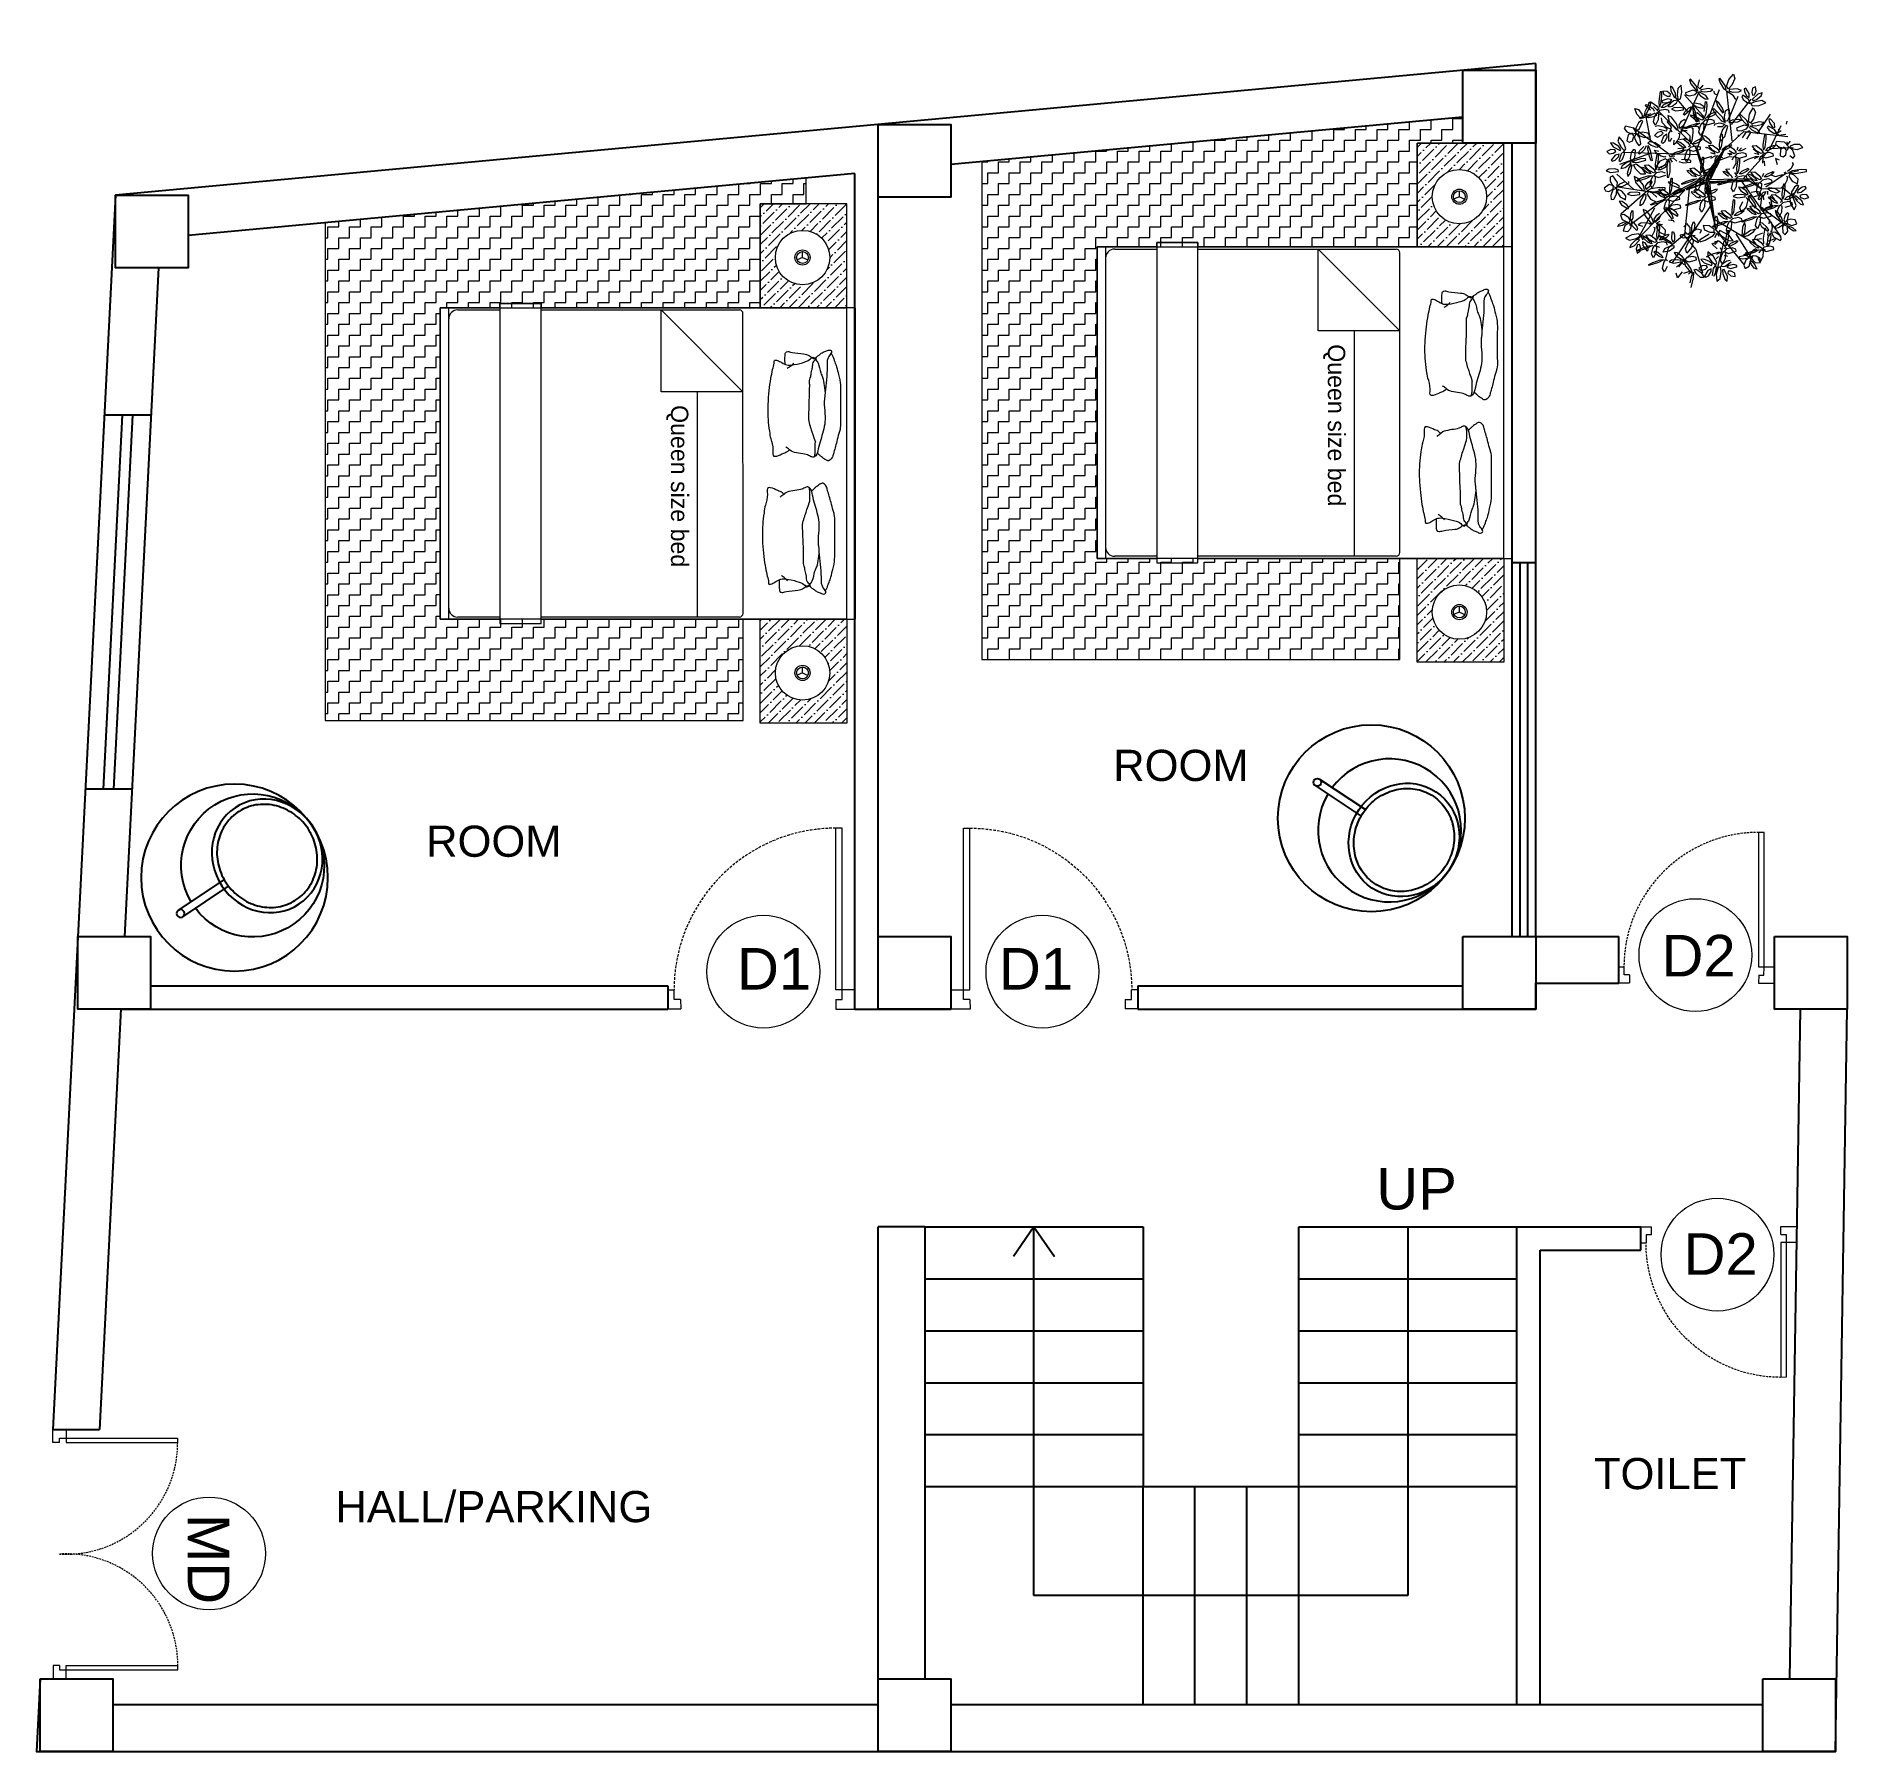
# Model space of a CAD drawing. Header units: inches. Extents: x -9985691 to 3643, y -3270716 to 4788.
# Drawn here: x -4975115.3 to -4974763.1, y -3264133.5 to -3263803.3 of the extents above; entities that cross this region are included whole.
import ezdxf

# ---------------------------------------------------------------- set-up
doc = ezdxf.new("R2010")
doc.units = ezdxf.units.IN
doc.header["$LTSCALE"] = 2
doc.header["$MEASUREMENT"] = 0
doc.linetypes.add('ACAD_ISO02W100', pattern=[15, 12, -3])
doc.linetypes.add('HIDDEN', pattern=[0.375, 0.25, -0.125])
doc.layers.get('0').update_dxf_attribs({"linetype": 'CONTINUOUS'})
for name, color, linetype, lineweight in [('Annotate-Lite.w', 177, 'CONTINUOUS', 9), ('Door-Window.w', 4, 'CONTINUOUS', 15), ('Elevation2', 212, 'CONTINUOUS', 20), ('Elevation3', 74, 'CONTINUOUS', 13), ('HATCH', 60, 'ACAD_ISO02W100', 13), ('plants', 105, 'CONTINUOUS', 18), ('TEXT', 181, 'CONTINUOUS', 25)]:
    doc.layers.add(name, color=color, linetype=linetype, lineweight=lineweight)
doc.layers.add('furniture', color=31, linetype='CONTINUOUS')
doc.layers.add('Text-external', color=7, linetype='CONTINUOUS')
doc.styles.add('arial.', font='arial.ttf')
doc.styles.add('gaurav', font='arial.ttf')
doc.styles.get("Standard").update_dxf_attribs({"font": 'ARIALN.TTF'})
doc.styles.add('WD-75', font='ARIALN.TTF', dxfattribs={"height": 150})

msp = doc.modelspace()

# ---------------------------------------------------------------- texts
at = {"layer": 'Annotate-Lite.w', "ltscale": 0.005, "char_height": 8, "style": 'gaurav'}
for s, insert, attachment_point in [('D2', (-4974802.38, -3263976.25), 1), ('D1', (-4974980.44, -3263978.78), 1), ('D1', (-4974915.7, -3263978.78), 3), ('UP', (-4974857.3, -3264029.25), 7), ('D2', (-4974798.12, -3264041.71), 7)]:
    msp.add_mtext_dynamic_manual_height_columns(s, width=8, gutter_width=100, heights=[0], dxfattribs=dict(at, insert=insert, attachment_point=attachment_point))
at = {"layer": 'Annotate-Lite.w', "ltscale": 0.005, "insert": (-4975078.23, -3264087.76), "char_height": 8, "attachment_point": 1, "rotation": 270, "style": 'gaurav'}
msp.add_mtext_dynamic_manual_height_columns('MD', width=8, gutter_width=100, heights=[0], dxfattribs=at)
at = {"layer": 'TEXT', "lineweight": -2, "char_height": 6, "attachment_point": 5, "style": 'arial.'}
for s, insert in [('ROOM', (-4974894.94, -3263943.65)), ('ROOM', (-4975027.28, -3263958.25)), ('TOILET', (-4974800.72, -3264080.03)), ('HALL/PARKING', (-4975027.28, -3264086.39))]:
    msp.add_mtext_dynamic_manual_height_columns(s, width=45.7314, gutter_width=30, heights=[0], dxfattribs=dict(at, insert=insert))

# ---------------------------------------------------------------- blocks, each defined once
blk = doc.blocks.new('3-0')
at = {"ltscale": 3}
for p, q in [((11063.05, 10097.68), (11065.97, 10099.9)), ((11065.25, 10097.81), (11066.71, 10098.92)), ((11065.99, 10096.84), (11065.25, 10097.81)), ((11065.97, 10099.9), (11066.71, 10098.92)), ((11063.05, 10097.68), (11064.53, 10095.73)), ((11065.99, 10096.84), (11064.53, 10095.73)), ((11085.5, 10074.13), (11110.32, 10092.96)), ((11086.24, 10073.15), (11111.05, 10091.97)), ((11111.05, 10091.97), (11110.32, 10092.96)), ((11084.78, 10072.04), (11086.24, 10073.15)), ((11086.24, 10073.15), (11085.5, 10074.13)), ((11087.72, 10071.2), (11086.24, 10073.15)), ((11084.04, 10073.02), (11082.57, 10071.91)), ((11082.57, 10071.91), (11084.79, 10068.98)), ((11084.04, 10073.02), (11084.78, 10072.04)), ((11084.79, 10068.98), (11087.72, 10071.2))]:
    blk.add_line(p, q, dxfattribs=at)
at = {"layer": 'Door-Window.w', "color": 9, "linetype": 'HIDDEN', "lineweight": 18}
blk.add_arc((11085.5, 10074.13), 31.16, 37.1906, 127.1465, dxfattribs=at)
blk = doc.blocks.new('FDFDRE')
at = {"ltscale": 3}
for p, q in [((165701.11, -58637.82), (165701.1, -58641.5)), ((165704.78, -58637.83), (165701.11, -58637.82)), ((165704.78, -58639.66), (165704.78, -58637.83)), ((165766.98, -58637.83), (165770.65, -58637.82)), ((165766.98, -58639.66), (165766.98, -58637.83)), ((165770.65, -58637.82), (165770.65, -58641.5)), ((165701.1, -58641.5), (165703.55, -58641.5)), ((165703.55, -58641.5), (165703.53, -58672.63)), ((165704.78, -58639.66), (165703.55, -58639.66)), ((165703.55, -58639.66), (165703.55, -58641.5)), ((165703.55, -58641.5), (165704.78, -58641.5)), ((165704.78, -58641.5), (165704.76, -58672.65)), ((165766.98, -58639.66), (165768.2, -58639.66)), ((165766.98, -58641.5), (165767, -58672.65)), ((165768.2, -58641.5), (165766.98, -58641.5)), ((165768.2, -58639.66), (165768.2, -58641.5)), ((165770.65, -58641.5), (165768.2, -58641.5)), ((165768.2, -58641.5), (165768.22, -58672.63)), ((165703.53, -58672.63), (165704.76, -58672.65)), ((165768.22, -58672.63), (165767, -58672.65))]:
    blk.add_line(p, q, dxfattribs=at)
at = {"layer": 'Door-Window.w', "color": 9, "linetype": 'HIDDEN', "lineweight": 18}
for centre, start, end in [((165704.78, -58641.5), 269.9618, 3.3835), ((165766.98, -58641.5), 176.6165, 270.0382)]:
    blk.add_arc(centre, 31.16, start, end, dxfattribs=at)
blk = doc.blocks.new('Planta(planta)002')
at = {"color": 60}
for p, q in [((-0.279, 0.81), (-0.289, 0.788)), ((-0.289, 0.788), (-0.281, 0.75)), ((-0.264, 0.773), (-0.279, 0.81)), ((-0.26, 0.734), (-0.264, 0.773)), ((-0.249, 0.762), (-0.223, 0.796)), ((-0.223, 0.796), (-0.195, 0.771)), ((-0.218, 0.79), (-0.208, 0.759)), ((-0.17, 0.776), (-0.218, 0.79)), ((-0.195, 0.771), (-0.203, 0.732)), ((-0.132, 0.746), (-0.17, 0.776)), ((-0.133, 0.731), (-0.119, 0.769)), ((-0.119, 0.769), (-0.064, 0.804)), ((-0.58, 0.63), (-0.543, 0.635)), ((-0.54, 0.587), (-0.58, 0.63)), ((-0.543, 0.635), (-0.495, 0.603)), ((-0.521, 0.668), (-0.52, 0.694)), ((-0.499, 0.623), (-0.521, 0.668)), ((-0.52, 0.694), (-0.491, 0.669)), ((-0.477, 0.602), (-0.499, 0.623)), ((-0.491, 0.669), (-0.465, 0.609)), ((-0.468, 0.687), (-0.448, 0.718)), ((-0.468, 0.652), (-0.468, 0.687)), ((-0.453, 0.643), (-0.468, 0.652)), ((-0.438, 0.663), (-0.453, 0.643)), ((-0.448, 0.718), (-0.43, 0.696)), ((-0.43, 0.696), (-0.438, 0.663)), ((-0.437, 0.614), (-0.424, 0.644)), ((-0.414, 0.615), (-0.437, 0.614)), ((-0.424, 0.644), (-0.379, 0.674)), ((-0.381, 0.641), (-0.414, 0.615)), ((-0.37, 0.664), (-0.381, 0.641)), ((-0.379, 0.674), (-0.37, 0.664)), ((-0.342, 0.734), (-0.304, 0.745)), ((-0.328, 0.708), (-0.342, 0.734)), ((-0.285, 0.691), (-0.328, 0.708)), ((-0.312, 0.639), (-0.3, 0.661)), ((-0.304, 0.631), (-0.312, 0.639)), ((-0.304, 0.745), (-0.249, 0.718)), ((-0.261, 0.663), (-0.304, 0.631)), ((-0.3, 0.661), (-0.268, 0.688)), ((-0.255, 0.697), (-0.285, 0.691)), ((-0.281, 0.75), (-0.269, 0.725)), ((-0.269, 0.725), (-0.26, 0.734)), ((-0.268, 0.688), (-0.247, 0.692)), ((-0.193, 0.701), (-0.265, 0.658)), ((-0.265, 0.658), (-0.261, 0.651)), ((-0.247, 0.692), (-0.261, 0.663)), ((-0.261, 0.651), (-0.225, 0.664)), ((-0.256, 0.676), (-0.244, 0.675)), ((-0.249, 0.718), (-0.255, 0.697)), ((-0.246, 0.721), (-0.249, 0.762)), ((-0.223, 0.709), (-0.246, 0.721)), ((-0.244, 0.675), (-0.238, 0.646)), ((-0.243, 0.698), (-0.214, 0.712)), ((-0.225, 0.683), (-0.243, 0.698)), ((-0.225, 0.664), (-0.169, 0.696)), ((-0.185, 0.681), (-0.225, 0.683)), ((-0.203, 0.732), (-0.223, 0.709)), ((-0.148, 0.717), (-0.193, 0.701)), ((-0.161, 0.69), (-0.185, 0.681)), ((-0.169, 0.696), (-0.148, 0.717)), ((-0.166, 0.734), (-0.133, 0.727)), ((-0.161, 0.705), (-0.161, 0.69)), ((-0.14, 0.702), (-0.154, 0.672)), ((-0.154, 0.672), (-0.154, 0.615)), ((-0.154, 0.615), (-0.144, 0.614)), ((-0.144, 0.614), (-0.134, 0.639)), ((-0.131, 0.682), (-0.14, 0.702)), ((-0.134, 0.639), (-0.131, 0.682)), ((-0.133, 0.727), (-0.132, 0.746)), ((-0.105, 0.731), (-0.133, 0.731)), ((-0.129, 0.665), (-0.121, 0.616)), ((-0.121, 0.616), (-0.097, 0.638)), ((-0.068, 0.668), (-0.114, 0.628)), ((-0.114, 0.628), (-0.076, 0.617)), ((-0.065, 0.761), (-0.105, 0.731)), ((-0.093, 0.687), (-0.1, 0.72)), ((-0.097, 0.638), (-0.093, 0.687)), ((-0.081, 0.741), (-0.075, 0.752)), ((-0.061, 0.741), (-0.076, 0.724)), ((-0.69, 0.464), (-0.764, 0.504)), ((-0.738, 0.473), (-0.682, 0.441)), ((-0.654, 0.433), (-0.69, 0.464)), ((-0.626, 0.531), (-0.648, 0.507)), ((-0.648, 0.507), (-0.648, 0.458)), ((-0.648, 0.458), (-0.637, 0.426)), ((-0.614, 0.483), (-0.626, 0.531)), ((-0.62, 0.434), (-0.614, 0.483)), ((-0.618, 0.526), (-0.617, 0.54)), ((-0.565, 0.514), (-0.618, 0.526)), ((-0.617, 0.54), (-0.592, 0.547)), ((-0.602, 0.446), (-0.599, 0.474)), ((-0.599, 0.474), (-0.569, 0.491)), ((-0.592, 0.547), (-0.551, 0.541)), ((-0.522, 0.535), (-0.571, 0.569)), ((-0.569, 0.491), (-0.544, 0.494)), ((-0.541, 0.476), (-0.567, 0.453)), ((-0.565, 0.582), (-0.537, 0.577)), ((-0.535, 0.525), (-0.565, 0.514)), ((-0.551, 0.541), (-0.535, 0.525)), ((-0.544, 0.494), (-0.541, 0.476)), ((-0.487, 0.563), (-0.54, 0.587)), ((-0.537, 0.577), (-0.497, 0.553)), ((-0.537, 0.448), (-0.511, 0.509)), ((-0.486, 0.532), (-0.522, 0.535)), ((-0.499, 0.474), (-0.516, 0.427)), ((-0.511, 0.509), (-0.498, 0.505)), ((-0.498, 0.505), (-0.499, 0.474)), ((-0.497, 0.553), (-0.486, 0.532)), ((-0.495, 0.603), (-0.469, 0.573)), ((-0.469, 0.573), (-0.487, 0.563)), ((-0.487, 0.491), (-0.483, 0.531)), ((-0.476, 0.434), (-0.487, 0.491)), ((-0.483, 0.531), (-0.463, 0.524)), ((-0.465, 0.609), (-0.477, 0.602)), ((-0.466, 0.574), (-0.439, 0.598)), ((-0.443, 0.567), (-0.466, 0.574)), ((-0.463, 0.524), (-0.445, 0.469)), ((-0.445, 0.469), (-0.448, 0.411)), ((-0.447, 0.443), (-0.391, 0.475)), ((-0.417, 0.502), (-0.445, 0.502)), ((-0.398, 0.58), (-0.443, 0.567)), ((-0.44, 0.568), (-0.43, 0.537)), ((-0.392, 0.554), (-0.44, 0.568)), ((-0.439, 0.598), (-0.38, 0.611)), ((-0.43, 0.537), (-0.388, 0.513)), ((-0.37, 0.495), (-0.415, 0.479)), ((-0.376, 0.597), (-0.398, 0.58)), ((-0.354, 0.524), (-0.392, 0.554)), ((-0.391, 0.475), (-0.37, 0.495)), ((-0.388, 0.513), (-0.355, 0.505)), ((-0.364, 0.56), (-0.377, 0.532)), ((-0.353, 0.461), (-0.362, 0.481)), ((-0.355, 0.51), (-0.341, 0.547)), ((-0.355, 0.505), (-0.354, 0.524)), ((-0.326, 0.509), (-0.355, 0.51)), ((-0.341, 0.547), (-0.286, 0.582)), ((-0.322, 0.498), (-0.34, 0.491)), ((-0.287, 0.539), (-0.326, 0.509)), ((-0.315, 0.465), (-0.322, 0.498)), ((-0.319, 0.417), (-0.315, 0.465)), ((-0.307, 0.489), (-0.274, 0.456)), ((-0.28, 0.479), (-0.307, 0.489)), ((-0.283, 0.519), (-0.298, 0.503)), ((-0.298, 0.503), (-0.264, 0.503)), ((-0.274, 0.568), (-0.287, 0.539)), ((-0.286, 0.582), (-0.274, 0.568)), ((-0.242, 0.535), (-0.283, 0.519)), ((-0.226, 0.442), (-0.28, 0.479)), ((-0.274, 0.408), (-0.261, 0.476)), ((-0.264, 0.503), (-0.213, 0.527)), ((-0.261, 0.476), (-0.238, 0.503)), ((-0.216, 0.537), (-0.242, 0.535)), ((-0.238, 0.503), (-0.228, 0.451)), ((-0.213, 0.527), (-0.216, 0.537)), ((-0.157, 0.53), (-0.151, 0.54)), ((-0.101, 0.484), (-0.157, 0.53)), ((-0.151, 0.548), (-0.122, 0.566)), ((-0.147, 0.537), (-0.151, 0.548)), ((-0.151, 0.54), (-0.119, 0.528)), ((-0.076, 0.553), (-0.147, 0.537)), ((-0.122, 0.566), (-0.068, 0.58)), ((-0.119, 0.528), (-0.074, 0.495)), ((-0.061, 0.471), (-0.101, 0.484)), ((-0.074, 0.495), (-0.061, 0.471)), ((-0.778, 0.368), (-0.759, 0.333)), ((-0.717, 0.363), (-0.778, 0.368)), ((-0.714, 0.382), (-0.675, 0.402)), ((-0.702, 0.314), (-0.66, 0.313)), ((-0.662, 0.419), (-0.695, 0.416)), ((-0.682, 0.441), (-0.654, 0.433)), ((-0.675, 0.402), (-0.662, 0.419)), ((-0.673, 0.424), (-0.662, 0.427)), ((-0.661, 0.352), (-0.673, 0.424)), ((-0.66, 0.313), (-0.663, 0.336)), ((-0.662, 0.427), (-0.646, 0.397)), ((-0.639, 0.316), (-0.661, 0.352)), ((-0.646, 0.397), (-0.634, 0.343)), ((-0.634, 0.343), (-0.639, 0.316)), ((-0.637, 0.426), (-0.62, 0.434)), ((-0.63, 0.313), (-0.615, 0.35)), ((-0.601, 0.312), (-0.63, 0.313)), ((-0.615, 0.35), (-0.56, 0.385)), ((-0.567, 0.453), (-0.602, 0.446)), ((-0.561, 0.342), (-0.601, 0.312)), ((-0.548, 0.37), (-0.561, 0.342)), ((-0.56, 0.385), (-0.548, 0.37)), ((-0.535, 0.41), (-0.537, 0.448)), ((-0.516, 0.427), (-0.535, 0.41)), ((-0.487, 0.436), (-0.483, 0.429)), ((-0.483, 0.429), (-0.447, 0.443)), ((-0.448, 0.411), (-0.476, 0.434)), ((-0.428, 0.306), (-0.391, 0.328)), ((-0.424, 0.293), (-0.428, 0.306)), ((-0.331, 0.319), (-0.424, 0.293)), ((-0.391, 0.328), (-0.319, 0.351)), ((-0.376, 0.451), (-0.376, 0.394)), ((-0.376, 0.394), (-0.366, 0.392)), ((-0.366, 0.392), (-0.356, 0.417)), ((-0.349, 0.414), (-0.351, 0.398)), ((-0.322, 0.409), (-0.349, 0.414)), ((-0.343, 0.395), (-0.319, 0.417)), ((-0.332, 0.266), (-0.316, 0.312)), ((-0.32, 0.372), (-0.281, 0.363)), ((-0.319, 0.351), (-0.284, 0.349)), ((-0.316, 0.312), (-0.292, 0.339)), ((-0.292, 0.339), (-0.272, 0.323)), ((-0.281, 0.363), (-0.288, 0.39)), ((-0.272, 0.323), (-0.279, 0.273)), ((-0.274, 0.456), (-0.203, 0.409)), ((-0.268, 0.367), (-0.274, 0.408)), ((-0.25, 0.364), (-0.268, 0.367)), ((-0.193, 0.346), (-0.265, 0.303)), ((-0.261, 0.296), (-0.225, 0.31)), ((-0.252, 0.333), (-0.26, 0.324)), ((-0.26, 0.324), (-0.243, 0.298)), ((-0.197, 0.295), (-0.252, 0.333)), ((-0.228, 0.451), (-0.25, 0.364)), ((-0.199, 0.416), (-0.226, 0.442)), ((-0.225, 0.31), (-0.169, 0.342)), ((-0.218, 0.435), (-0.208, 0.404)), ((-0.17, 0.421), (-0.218, 0.435)), ((-0.208, 0.404), (-0.166, 0.38)), ((-0.148, 0.362), (-0.193, 0.346)), ((-0.132, 0.391), (-0.17, 0.421)), ((-0.169, 0.342), (-0.148, 0.362)), ((-0.166, 0.38), (-0.133, 0.372)), ((-0.14, 0.348), (-0.154, 0.318)), ((-0.131, 0.328), (-0.14, 0.348)), ((-0.134, 0.284), (-0.131, 0.328)), ((-0.133, 0.377), (-0.119, 0.414)), ((-0.133, 0.372), (-0.132, 0.391)), ((-0.105, 0.376), (-0.133, 0.377)), ((-0.118, 0.358), (-0.129, 0.311)), ((-0.119, 0.414), (-0.064, 0.449)), ((-0.1, 0.365), (-0.118, 0.358)), ((-0.065, 0.406), (-0.105, 0.376)), ((-0.093, 0.332), (-0.1, 0.365)), ((-0.097, 0.284), (-0.093, 0.332)), ((-0.085, 0.356), (-0.052, 0.323)), ((-0.058, 0.346), (-0.085, 0.356)), ((-0.061, 0.386), (-0.076, 0.37)), ((-0.074, 0.455), (-0.071, 0.448)), ((-0.004, 0.309), (-0.058, 0.346)), ((0.023, 0.283), (-0.004, 0.309)), ((-0.789, 0.164), (-0.862, 0.121)), ((-0.822, 0.128), (-0.766, 0.16)), ((-0.814, 0.253), (-0.805, 0.222)), ((-0.766, 0.239), (-0.814, 0.253)), ((-0.805, 0.222), (-0.763, 0.198)), ((-0.745, 0.18), (-0.789, 0.164)), ((-0.766, 0.16), (-0.745, 0.18)), ((-0.763, 0.198), (-0.73, 0.19)), ((-0.737, 0.166), (-0.751, 0.135)), ((-0.728, 0.145), (-0.737, 0.166)), ((-0.73, 0.19), (-0.728, 0.209)), ((-0.727, 0.226), (-0.711, 0.26)), ((-0.703, 0.232), (-0.727, 0.226)), ((-0.711, 0.26), (-0.66, 0.302)), ((-0.666, 0.267), (-0.703, 0.232)), ((-0.66, 0.166), (-0.701, 0.136)), ((-0.651, 0.293), (-0.666, 0.267)), ((-0.66, 0.302), (-0.651, 0.293)), ((-0.613, 0.177), (-0.66, 0.166)), ((-0.65, 0.241), (-0.638, 0.303)), ((-0.641, 0.205), (-0.65, 0.241)), ((-0.626, 0.225), (-0.641, 0.205)), ((-0.638, 0.303), (-0.625, 0.302)), ((-0.619, 0.273), (-0.626, 0.225)), ((-0.625, 0.302), (-0.619, 0.273)), ((-0.625, 0.143), (-0.599, 0.164)), ((-0.599, 0.164), (-0.613, 0.177)), ((-0.574, 0.289), (-0.555, 0.254)), ((-0.513, 0.285), (-0.574, 0.289)), ((-0.555, 0.254), (-0.498, 0.236)), ((-0.459, 0.259), (-0.513, 0.285)), ((-0.509, 0.156), (-0.499, 0.179)), ((-0.499, 0.145), (-0.509, 0.156)), ((-0.499, 0.179), (-0.468, 0.205)), ((-0.456, 0.176), (-0.499, 0.145)), ((-0.498, 0.236), (-0.456, 0.236)), ((-0.468, 0.205), (-0.445, 0.207)), ((-0.456, 0.236), (-0.459, 0.259)), ((-0.445, 0.207), (-0.456, 0.176)), ((-0.455, 0.244), (-0.446, 0.297)), ((-0.446, 0.214), (-0.455, 0.244)), ((-0.451, 0.185), (-0.427, 0.192)), ((-0.45, 0.154), (-0.451, 0.185)), ((-0.446, 0.297), (-0.435, 0.297)), ((-0.434, 0.231), (-0.446, 0.214)), ((-0.436, 0.215), (-0.419, 0.24)), ((-0.427, 0.197), (-0.436, 0.215)), ((-0.435, 0.297), (-0.429, 0.272)), ((-0.429, 0.272), (-0.434, 0.231)), ((-0.369, 0.215), (-0.427, 0.197)), ((-0.427, 0.192), (-0.397, 0.165)), ((-0.407, 0.205), (-0.407, 0.192)), ((-0.382, 0.195), (-0.407, 0.205)), ((-0.407, 0.192), (-0.378, 0.166)), ((-0.397, 0.165), (-0.391, 0.122)), ((-0.349, 0.172), (-0.382, 0.195)), ((-0.378, 0.166), (-0.341, 0.15)), ((-0.376, 0.258), (-0.349, 0.248)), ((-0.349, 0.248), (-0.369, 0.215)), ((-0.341, 0.15), (-0.349, 0.172)), ((-0.312, 0.233), (-0.332, 0.266)), ((-0.279, 0.273), (-0.312, 0.233)), ((-0.265, 0.303), (-0.261, 0.296)), ((-0.243, 0.298), (-0.202, 0.266)), ((-0.202, 0.266), (-0.177, 0.261)), ((-0.177, 0.261), (-0.197, 0.295)), ((-0.862, 0.121), (-0.858, 0.115)), ((-0.858, 0.115), (-0.822, 0.128)), ((-0.763, 0.017), (-0.835, -0.026)), ((-0.796, -0.02), (-0.74, 0.012)), ((-0.789, 0.106), (-0.779, 0.075)), ((-0.741, 0.092), (-0.789, 0.106)), ((-0.784, 0.026), (-0.77, 0.03)), ((-0.774, -0.027), (-0.784, 0.026)), ((-0.779, 0.075), (-0.737, 0.05)), ((-0.77, 0.03), (-0.754, 0.01)), ((-0.719, 0.033), (-0.763, 0.017)), ((-0.754, 0.01), (-0.744, -0.03)), ((-0.751, 0.135), (-0.752, 0.078)), ((-0.752, 0.078), (-0.741, 0.077)), ((-0.741, 0.077), (-0.731, 0.102)), ((-0.703, 0.062), (-0.741, 0.092)), ((-0.74, 0.012), (-0.719, 0.033)), ((-0.737, 0.05), (-0.704, 0.043)), ((-0.731, 0.102), (-0.728, 0.145)), ((-0.711, 0.018), (-0.724, -0.012)), ((-0.702, -0.002), (-0.711, 0.018)), ((-0.704, 0.047), (-0.689, 0.085)), ((-0.704, 0.043), (-0.703, 0.062)), ((-0.675, 0.047), (-0.704, 0.047)), ((-0.701, 0.136), (-0.67, 0.125)), ((-0.689, 0.029), (-0.7, -0.019)), ((-0.671, 0.036), (-0.689, 0.029)), ((-0.636, 0.077), (-0.675, 0.047)), ((-0.664, 0.003), (-0.671, 0.036)), ((-0.67, 0.125), (-0.625, 0.143)), ((-0.668, -0.046), (-0.664, 0.003)), ((-0.656, 0.027), (-0.623, -0.007)), ((-0.628, 0.017), (-0.656, 0.027)), ((-0.632, 0.057), (-0.646, 0.04)), ((-0.646, 0.04), (-0.613, 0.041)), ((-0.622, 0.105), (-0.636, 0.077)), ((-0.635, 0.12), (-0.622, 0.105)), ((-0.591, 0.073), (-0.632, 0.057)), ((-0.575, -0.021), (-0.628, 0.017)), ((-0.615, 0.102), (-0.626, 0.018)), ((-0.626, 0.018), (-0.618, 0.017)), ((-0.618, 0.017), (-0.607, 0.053)), ((-0.6, 0.146), (-0.615, 0.102)), ((-0.613, 0.041), (-0.561, 0.065)), ((-0.607, 0.053), (-0.597, 0.117)), ((-0.597, 0.117), (-0.6, 0.146)), ((-0.597, 0), (-0.582, 0.049)), ((-0.565, 0.075), (-0.591, 0.073)), ((-0.584, 0.144), (-0.569, 0.114)), ((-0.563, 0.138), (-0.584, 0.144)), ((-0.582, 0.049), (-0.55, 0.026)), ((-0.569, 0.114), (-0.524, 0.078)), ((-0.561, 0.065), (-0.565, 0.075)), ((-0.53, 0.109), (-0.563, 0.138)), ((-0.55, 0.026), (-0.549, -0.023)), ((-0.517, 0.086), (-0.53, 0.109)), ((-0.524, 0.078), (-0.517, 0.086)), ((-0.447, 0.025), (-0.473, -0.01)), ((-0.455, 0.035), (-0.447, 0.025)), ((-0.434, -0.064), (-0.448, 0.007)), ((-0.436, 0.011), (-0.42, -0.019)), ((-0.391, 0.122), (-0.429, 0.121)), ((-0.41, -0.04), (-0.399, 0.022)), ((-0.399, 0.022), (-0.386, 0.021)), ((-0.386, 0.021), (-0.38, -0.008)), ((-0.212, 0.061), (-0.284, 0.018)), ((-0.284, 0.018), (-0.28, 0.011)), ((-0.28, 0.011), (-0.244, 0.025)), ((-0.244, 0.025), (-0.188, 0.057)), ((-0.237, 0.15), (-0.227, 0.119)), ((-0.189, 0.137), (-0.237, 0.15)), ((-0.227, 0.119), (-0.186, 0.095)), ((-0.859, -0.096), (-0.824, -0.079)), ((-0.836, -0.107), (-0.859, -0.096)), ((-0.851, -0.02), (-0.824, -0.012)), ((-0.831, -0.05), (-0.851, -0.02)), ((-0.786, -0.104), (-0.836, -0.107)), ((-0.835, -0.026), (-0.832, -0.033)), ((-0.832, -0.033), (-0.796, -0.02)), ((-0.8, -0.065), (-0.831, -0.05)), ((-0.824, -0.012), (-0.797, -0.033)), ((-0.824, -0.079), (-0.759, -0.079)), ((-0.824, -0.176), (-0.814, -0.14)), ((-0.814, -0.14), (-0.766, -0.109)), ((-0.785, -0.055), (-0.8, -0.065)), ((-0.797, -0.033), (-0.785, -0.055)), ((-0.757, -0.093), (-0.786, -0.104)), ((-0.752, -0.051), (-0.774, -0.027)), ((-0.725, -0.118), (-0.769, -0.156)), ((-0.766, -0.109), (-0.727, -0.097)), ((-0.759, -0.079), (-0.757, -0.093)), ((-0.744, -0.03), (-0.752, -0.051)), ((-0.727, -0.094), (-0.738, -0.06)), ((-0.712, -0.075), (-0.727, -0.094)), ((-0.727, -0.097), (-0.725, -0.118)), ((-0.724, -0.012), (-0.725, -0.069)), ((-0.725, -0.069), (-0.715, -0.07)), ((-0.715, -0.07), (-0.705, -0.045)), ((-0.714, -0.154), (-0.7, -0.151)), ((-0.712, -0.002), (-0.705, -0.029)), ((-0.705, -0.029), (-0.712, -0.075)), ((-0.705, -0.045), (-0.702, -0.002)), ((-0.7, -0.019), (-0.692, -0.068)), ((-0.7, -0.151), (-0.686, -0.173)), ((-0.692, -0.068), (-0.668, -0.046)), ((-0.622, -0.037), (-0.672, -0.022)), ((-0.671, -0.172), (-0.655, -0.138)), ((-0.611, -0.13), (-0.647, -0.165)), ((-0.623, -0.007), (-0.552, -0.053)), ((-0.596, -0.054), (-0.622, -0.037)), ((-0.597, -0.104), (-0.611, -0.13)), ((-0.606, -0.095), (-0.597, -0.104)), ((-0.6, -0.066), (-0.596, -0.054)), ((-0.585, -0.049), (-0.597, 0)), ((-0.59, -0.095), (-0.572, -0.091)), ((-0.578, -0.184), (-0.59, -0.095)), ((-0.561, -0.056), (-0.585, -0.049)), ((-0.548, -0.047), (-0.575, -0.021)), ((-0.572, -0.091), (-0.551, -0.127)), ((-0.564, -0.069), (-0.533, -0.023)), ((-0.531, -0.057), (-0.564, -0.069)), ((-0.522, -0.077), (-0.563, -0.083)), ((-0.563, -0.083), (-0.546, -0.105)), ((-0.549, -0.023), (-0.561, -0.056)), ((-0.552, -0.053), (-0.548, -0.047)), ((-0.551, -0.127), (-0.539, -0.195)), ((-0.546, -0.105), (-0.507, -0.11)), ((-0.484, -0.089), (-0.522, -0.077)), ((-0.507, -0.11), (-0.48, -0.105)), ((-0.412, -0.1), (-0.434, -0.064)), ((-0.434, -0.072), (-0.424, -0.103)), ((-0.386, -0.085), (-0.434, -0.072)), ((-0.424, -0.103), (-0.382, -0.127)), ((-0.42, -0.019), (-0.407, -0.073)), ((-0.407, -0.073), (-0.412, -0.1)), ((-0.4, -0.076), (-0.41, -0.04)), ((-0.364, -0.145), (-0.408, -0.16)), ((-0.386, -0.056), (-0.4, -0.076)), ((-0.395, -0.076), (-0.381, -0.038)), ((-0.367, -0.076), (-0.395, -0.076)), ((-0.38, -0.008), (-0.386, -0.056)), ((-0.348, -0.116), (-0.386, -0.085)), ((-0.385, -0.165), (-0.364, -0.145)), ((-0.382, -0.127), (-0.349, -0.135)), ((-0.381, -0.038), (-0.326, -0.004)), ((-0.327, -0.046), (-0.367, -0.076)), ((-0.349, -0.13), (-0.334, -0.093)), ((-0.349, -0.135), (-0.348, -0.116)), ((-0.32, -0.13), (-0.349, -0.13)), ((-0.334, -0.148), (-0.345, -0.196)), ((-0.334, -0.093), (-0.28, -0.058)), ((-0.316, -0.142), (-0.334, -0.148)), ((-0.314, -0.018), (-0.327, -0.046)), ((-0.326, -0.004), (-0.314, -0.018)), ((-0.281, -0.1), (-0.32, -0.13)), ((-0.309, -0.175), (-0.316, -0.142)), ((-0.273, -0.161), (-0.301, -0.15)), ((-0.277, -0.121), (-0.291, -0.137)), ((-0.769, -0.156), (-0.824, -0.176)), ((-0.763, -0.267), (-0.796, -0.289)), ((-0.796, -0.289), (-0.773, -0.294)), ((-0.793, -0.231), (-0.772, -0.199)), ((-0.754, -0.25), (-0.793, -0.231)), ((-0.773, -0.294), (-0.737, -0.279)), ((-0.772, -0.199), (-0.733, -0.2)), ((-0.725, -0.257), (-0.763, -0.267)), ((-0.714, -0.24), (-0.754, -0.25)), ((-0.737, -0.279), (-0.715, -0.264)), ((-0.733, -0.2), (-0.707, -0.215)), ((-0.727, -0.301), (-0.711, -0.243)), ((-0.71, -0.336), (-0.727, -0.301)), ((-0.715, -0.264), (-0.725, -0.257)), ((-0.712, -0.207), (-0.714, -0.154)), ((-0.707, -0.215), (-0.714, -0.24)), ((-0.692, -0.233), (-0.712, -0.207)), ((-0.711, -0.243), (-0.69, -0.245)), ((-0.681, -0.213), (-0.692, -0.233)), ((-0.69, -0.245), (-0.679, -0.273)), ((-0.679, -0.273), (-0.687, -0.319)), ((-0.686, -0.173), (-0.681, -0.213)), ((-0.686, -0.236), (-0.655, -0.245)), ((-0.678, -0.256), (-0.686, -0.236)), ((-0.646, -0.282), (-0.678, -0.256)), ((-0.647, -0.165), (-0.671, -0.172)), ((-0.655, -0.245), (-0.615, -0.281)), ((-0.622, -0.29), (-0.646, -0.282)), ((-0.615, -0.281), (-0.622, -0.29)), ((-0.549, -0.228), (-0.578, -0.184)), ((-0.539, -0.195), (-0.549, -0.228)), ((-0.518, -0.261), (-0.543, -0.266)), ((-0.543, -0.266), (-0.512, -0.29)), ((-0.468, -0.275), (-0.518, -0.261)), ((-0.512, -0.29), (-0.446, -0.305)), ((-0.408, -0.16), (-0.48, -0.204)), ((-0.48, -0.204), (-0.477, -0.21)), ((-0.477, -0.21), (-0.441, -0.197)), ((-0.442, -0.293), (-0.468, -0.275)), ((-0.446, -0.305), (-0.442, -0.293)), ((-0.443, -0.239), (-0.428, -0.189)), ((-0.431, -0.288), (-0.443, -0.239)), ((-0.441, -0.197), (-0.385, -0.165)), ((-0.407, -0.295), (-0.431, -0.288)), ((-0.41, -0.307), (-0.379, -0.262)), ((-0.377, -0.296), (-0.41, -0.307)), ((-0.395, -0.262), (-0.407, -0.295)), ((-0.396, -0.213), (-0.395, -0.262)), ((-0.379, -0.262), (-0.301, -0.203)), ((-0.319, -0.249), (-0.377, -0.296)), ((-0.369, -0.189), (-0.37, -0.246)), ((-0.37, -0.246), (-0.36, -0.247)), ((-0.355, -0.159), (-0.369, -0.189)), ((-0.364, -0.293), (-0.354, -0.324)), ((-0.316, -0.307), (-0.364, -0.293)), ((-0.36, -0.247), (-0.35, -0.223)), ((-0.347, -0.179), (-0.355, -0.159)), ((-0.35, -0.223), (-0.347, -0.179)), ((-0.345, -0.196), (-0.336, -0.245)), ((-0.336, -0.245), (-0.313, -0.223)), ((-0.293, -0.213), (-0.319, -0.249)), ((-0.313, -0.223), (-0.309, -0.175)), ((-0.301, -0.203), (-0.293, -0.213)), ((-0.687, -0.319), (-0.71, -0.336)), ((-0.641, -0.387), (-0.63, -0.324)), ((-0.63, -0.324), (-0.617, -0.326)), ((-0.617, -0.326), (-0.611, -0.354)), ((-0.611, -0.354), (-0.617, -0.403)), ((-0.541, -0.411), (-0.525, -0.376)), ((-0.525, -0.376), (-0.475, -0.333)), ((-0.48, -0.369), (-0.517, -0.404)), ((-0.466, -0.342), (-0.48, -0.369)), ((-0.475, -0.333), (-0.466, -0.342)), ((-0.436, -0.334), (-0.418, -0.33)), ((-0.424, -0.423), (-0.436, -0.334)), ((-0.418, -0.33), (-0.397, -0.366)), ((-0.338, -0.382), (-0.411, -0.425)), ((-0.368, -0.316), (-0.409, -0.321)), ((-0.409, -0.321), (-0.392, -0.344)), ((-0.397, -0.366), (-0.385, -0.434)), ((-0.392, -0.344), (-0.353, -0.349)), ((-0.33, -0.328), (-0.368, -0.316)), ((-0.354, -0.324), (-0.312, -0.349)), ((-0.353, -0.349), (-0.326, -0.344)), ((-0.294, -0.366), (-0.338, -0.382)), ((-0.326, -0.344), (-0.33, -0.328)), ((-0.315, -0.387), (-0.294, -0.366)), ((-0.286, -0.38), (-0.299, -0.411))]:
    blk.add_line(p, q, dxfattribs=at)
at = {"color": 62}
for p, q in [((-0.052, 0.789), (-0.065, 0.761)), ((-0.064, 0.804), (-0.052, 0.789)), ((0.013, 0.731), (0.027, 0.794)), ((0.027, 0.794), (0.046, 0.793)), ((0.046, 0.793), (0.056, 0.763)), ((0.09, 0.794), (0.129, 0.789)), ((0.092, 0.765), (0.09, 0.794)), ((0.125, 0.733), (0.092, 0.765)), ((0.129, 0.789), (0.168, 0.742)), ((0.161, 0.823), (0.153, 0.784)), ((0.153, 0.784), (0.153, 0.757)), ((0.178, 0.839), (0.161, 0.823)), ((0.165, 0.762), (0.177, 0.799)), ((0.172, 0.744), (0.186, 0.782)), ((0.177, 0.799), (0.178, 0.839)), ((0.186, 0.782), (0.224, 0.803)), ((0.239, 0.769), (0.216, 0.737)), ((0.224, 0.803), (0.239, 0.769)), ((-0.085, 0.711), (-0.052, 0.677)), ((-0.021, 0.7), (-0.081, 0.741)), ((-0.076, 0.617), (-0.023, 0.644)), ((-0.075, 0.752), (-0.043, 0.742)), ((-0.052, 0.677), (0.019, 0.631)), ((-0.043, 0.725), (0.009, 0.749)), ((-0.043, 0.742), (0.005, 0.712)), ((0.02, 0.69), (-0.021, 0.7)), ((0.006, 0.759), (-0.02, 0.757)), ((0.007, 0.673), (-0.011, 0.687)), ((0.005, 0.712), (0.02, 0.69)), ((0.009, 0.749), (0.006, 0.759)), ((0.009, 0.6), (0.015, 0.665)), ((0.029, 0.694), (0.013, 0.731)), ((0.015, 0.665), (0.027, 0.665)), ((0.019, 0.631), (0.023, 0.637)), ((0.027, 0.665), (0.036, 0.636)), ((0.049, 0.714), (0.029, 0.694)), ((0.03, 0.682), (0.04, 0.69)), ((0.036, 0.636), (0.035, 0.586)), ((0.04, 0.69), (0.064, 0.674)), ((0.056, 0.763), (0.049, 0.714)), ((0.064, 0.674), (0.094, 0.635)), ((0.098, 0.611), (0.066, 0.629)), ((0.079, 0.696), (0.099, 0.711)), ((0.083, 0.685), (0.079, 0.696)), ((0.135, 0.697), (0.083, 0.685)), ((0.099, 0.711), (0.139, 0.722)), ((0.155, 0.726), (0.125, 0.733)), ((0.159, 0.718), (0.135, 0.697)), ((0.139, 0.722), (0.159, 0.718)), ((0.149, 0.7), (0.161, 0.703)), ((0.163, 0.628), (0.149, 0.7)), ((0.153, 0.757), (0.165, 0.762)), ((0.168, 0.742), (0.155, 0.726)), ((0.161, 0.703), (0.177, 0.674)), ((0.163, 0.657), (0.172, 0.626)), ((0.21, 0.643), (0.163, 0.657)), ((0.185, 0.593), (0.163, 0.628)), ((0.166, 0.721), (0.198, 0.723)), ((0.176, 0.701), (0.166, 0.721)), ((0.189, 0.724), (0.172, 0.744)), ((0.172, 0.626), (0.214, 0.601)), ((0.212, 0.682), (0.176, 0.701)), ((0.177, 0.674), (0.19, 0.619)), ((0.19, 0.619), (0.185, 0.593)), ((0.216, 0.737), (0.189, 0.724)), ((0.198, 0.723), (0.244, 0.695)), ((0.238, 0.681), (0.212, 0.682)), ((0.244, 0.695), (0.238, 0.681)), ((0.262, 0.636), (0.316, 0.671)), ((0.297, 0.708), (0.332, 0.696)), ((0.314, 0.652), (0.297, 0.708)), ((0.329, 0.656), (0.315, 0.628)), ((0.316, 0.671), (0.329, 0.656)), ((0.332, 0.696), (0.361, 0.647)), ((0.366, 0.717), (0.378, 0.739)), ((0.367, 0.666), (0.366, 0.717)), ((0.377, 0.638), (0.367, 0.666)), ((0.39, 0.639), (0.377, 0.638)), ((0.378, 0.739), (0.394, 0.704)), ((0.394, 0.704), (0.39, 0.639)), ((0.407, 0.679), (0.423, 0.71)), ((0.416, 0.664), (0.407, 0.679)), ((0.439, 0.675), (0.416, 0.664)), ((0.418, 0.631), (0.443, 0.652)), ((0.423, 0.71), (0.454, 0.729)), ((0.46, 0.702), (0.439, 0.675)), ((0.443, 0.652), (0.497, 0.66)), ((0.454, 0.729), (0.46, 0.702)), ((0.501, 0.646), (0.48, 0.631)), ((0.497, 0.66), (0.501, 0.646)), ((-0.041, 0.576), (-0.076, 0.553)), ((-0.002, 0.498), (-0.074, 0.455)), ((-0.071, 0.448), (-0.035, 0.462)), ((-0.068, 0.58), (-0.041, 0.576)), ((-0.035, 0.462), (0.021, 0.494)), ((-0.028, 0.587), (-0.018, 0.556)), ((0.02, 0.573), (-0.028, 0.587)), ((-0.018, 0.556), (0.024, 0.532)), ((0.042, 0.514), (-0.002, 0.498)), ((0.022, 0.564), (0.009, 0.6)), ((0.058, 0.543), (0.02, 0.573)), ((0.021, 0.494), (0.042, 0.514)), ((0.035, 0.586), (0.022, 0.564)), ((0.024, 0.532), (0.057, 0.524)), ((0.037, 0.47), (0.036, 0.413)), ((0.05, 0.5), (0.037, 0.47)), ((0.059, 0.48), (0.05, 0.5)), ((0.056, 0.436), (0.059, 0.48)), ((0.057, 0.529), (0.072, 0.566)), ((0.057, 0.524), (0.058, 0.543)), ((0.086, 0.528), (0.057, 0.529)), ((0.072, 0.51), (0.061, 0.463)), ((0.061, 0.463), (0.069, 0.414)), ((0.072, 0.566), (0.126, 0.601)), ((0.09, 0.517), (0.072, 0.51)), ((0.125, 0.558), (0.086, 0.528)), ((0.097, 0.484), (0.09, 0.517)), ((0.093, 0.436), (0.097, 0.484)), ((0.105, 0.508), (0.138, 0.475)), ((0.133, 0.498), (0.105, 0.508)), ((0.129, 0.538), (0.115, 0.522)), ((0.115, 0.522), (0.148, 0.522)), ((0.188, 0.568), (0.116, 0.525)), ((0.116, 0.525), (0.12, 0.518)), ((0.12, 0.518), (0.155, 0.531)), ((0.139, 0.587), (0.125, 0.558)), ((0.126, 0.601), (0.139, 0.587)), ((0.17, 0.554), (0.129, 0.538)), ((0.138, 0.475), (0.209, 0.428)), ((0.148, 0.522), (0.2, 0.546)), ((0.155, 0.531), (0.211, 0.563)), ((0.196, 0.556), (0.17, 0.554)), ((0.213, 0.435), (0.186, 0.461)), ((0.193, 0.55), (0.187, 0.546)), ((0.187, 0.546), (0.204, 0.512)), ((0.232, 0.584), (0.188, 0.568)), ((0.2, 0.546), (0.196, 0.556)), ((0.211, 0.563), (0.232, 0.584)), ((0.227, 0.539), (0.226, 0.482)), ((0.226, 0.482), (0.236, 0.481)), ((-0.154, 0.318), (-0.154, 0.261)), ((-0.129, 0.311), (-0.121, 0.262)), ((-0.076, 0.37), (-0.043, 0.37)), ((-0.052, 0.435), (-0.065, 0.406)), ((-0.064, 0.449), (-0.052, 0.435)), ((-0.02, 0.402), (-0.061, 0.386)), ((-0.052, 0.323), (0.019, 0.276)), ((-0.043, 0.37), (0.009, 0.394)), ((0.006, 0.404), (-0.02, 0.402)), ((-0.016, 0.397), (0.003, 0.362)), ((0.045, 0.393), (-0.016, 0.397)), ((0.003, 0.362), (0.06, 0.344)), ((0.009, 0.394), (0.006, 0.404)), ((0.036, 0.413), (0.046, 0.411)), ((0.099, 0.366), (0.045, 0.393)), ((0.046, 0.411), (0.056, 0.436)), ((0.052, 0.29), (0.102, 0.333)), ((0.069, 0.414), (0.093, 0.436)), ((0.087, 0.454), (0.099, 0.457)), ((0.101, 0.382), (0.087, 0.454)), ((0.111, 0.324), (0.097, 0.297)), ((0.099, 0.457), (0.115, 0.428)), ((0.102, 0.343), (0.099, 0.366)), ((0.123, 0.347), (0.101, 0.382)), ((0.102, 0.333), (0.111, 0.324)), ((0.113, 0.271), (0.125, 0.334)), ((0.115, 0.428), (0.128, 0.374)), ((0.128, 0.374), (0.123, 0.347)), ((0.125, 0.334), (0.137, 0.333)), ((0.132, 0.344), (0.147, 0.381)), ((0.137, 0.333), (0.143, 0.304)), ((0.213, 0.315), (0.141, 0.271)), ((0.147, 0.381), (0.201, 0.416)), ((0.2, 0.374), (0.161, 0.344)), ((0.219, 0.441), (0.162, 0.436)), ((0.162, 0.436), (0.162, 0.425)), ((0.162, 0.425), (0.188, 0.418)), ((0.18, 0.278), (0.237, 0.31)), ((0.188, 0.418), (0.232, 0.42)), ((0.188, 0.403), (0.198, 0.372)), ((0.236, 0.39), (0.188, 0.403)), ((0.214, 0.402), (0.2, 0.374)), ((0.201, 0.416), (0.214, 0.402)), ((0.209, 0.428), (0.213, 0.435)), ((-0.154, 0.261), (-0.144, 0.259)), ((-0.144, 0.259), (-0.134, 0.284)), ((-0.138, 0.129), (-0.083, 0.164)), ((-0.121, 0.262), (-0.097, 0.284)), ((-0.083, 0.164), (-0.071, 0.15)), ((0.019, 0.276), (0.023, 0.283)), ((0.036, 0.255), (0.052, 0.29)), ((0.061, 0.262), (0.036, 0.255)), ((0.097, 0.297), (0.061, 0.262)), ((0.067, 0.232), (0.077, 0.201)), ((0.115, 0.219), (0.067, 0.232)), ((0.077, 0.201), (0.119, 0.177)), ((0.137, 0.159), (0.093, 0.144)), ((0.123, 0.236), (0.113, 0.271)), ((0.153, 0.188), (0.115, 0.219)), ((0.116, 0.139), (0.137, 0.159)), ((0.137, 0.256), (0.123, 0.236)), ((0.143, 0.304), (0.137, 0.256)), ((0.141, 0.271), (0.145, 0.264)), ((0.145, 0.264), (0.18, 0.278)), ((0.152, 0.174), (0.167, 0.211)), ((0.152, 0.169), (0.153, 0.188)), ((0.181, 0.174), (0.152, 0.174)), ((0.167, 0.211), (0.221, 0.246)), ((0.185, 0.162), (0.167, 0.156)), ((0.22, 0.204), (0.181, 0.174)), ((0.192, 0.129), (0.185, 0.162)), ((0.2, 0.154), (0.234, 0.12)), ((0.228, 0.143), (0.2, 0.154)), ((0.224, 0.183), (0.21, 0.167)), ((0.234, 0.232), (0.22, 0.204)), ((0.221, 0.246), (0.234, 0.232)), ((-0.167, 0.077), (-0.212, 0.061)), ((-0.151, 0.106), (-0.189, 0.137)), ((-0.188, 0.057), (-0.167, 0.077)), ((-0.186, 0.095), (-0.152, 0.087)), ((-0.159, 0.063), (-0.173, 0.033)), ((-0.173, 0.033), (-0.173, -0.024)), ((-0.15, 0.043), (-0.159, 0.063)), ((-0.152, 0.092), (-0.138, 0.129)), ((-0.152, 0.087), (-0.151, 0.106)), ((-0.124, 0.091), (-0.152, 0.092)), ((-0.137, 0.073), (-0.148, 0.026)), ((-0.148, 0.026), (-0.14, -0.023)), ((-0.119, 0.08), (-0.137, 0.073)), ((-0.129, 0.004), (-0.119, -0.027)), ((-0.081, -0.009), (-0.129, 0.004)), ((-0.084, 0.121), (-0.124, 0.091)), ((-0.112, 0.047), (-0.119, 0.08)), ((-0.116, -0.001), (-0.112, 0.047)), ((-0.104, 0.071), (-0.071, 0.038)), ((-0.077, 0.061), (-0.104, 0.071)), ((-0.08, 0.101), (-0.095, 0.085)), ((-0.095, 0.085), (-0.062, 0.085)), ((-0.071, 0.15), (-0.084, 0.121)), ((-0.04, 0.117), (-0.08, 0.101)), ((-0.023, 0.024), (-0.077, 0.061)), ((-0.071, 0.038), (0, -0.009)), ((-0.062, 0.085), (-0.01, 0.109)), ((-0.013, 0.119), (-0.04, 0.117)), ((-0.03, -0.017), (0.025, 0.018)), ((0.004, -0.002), (-0.023, 0.024)), ((-0.01, 0.109), (-0.013, 0.119)), ((0.093, 0.144), (0.021, 0.1)), ((0.021, 0.1), (0.024, 0.093)), ((0.024, 0.093), (0.06, 0.107)), ((0.037, 0.004), (0.024, -0.024)), ((0.025, 0.018), (0.037, 0.004)), ((0.06, 0.107), (0.116, 0.139)), ((0.154, 0.125), (0.146, 0.145)), ((-0.301, -0.15), (-0.267, -0.184)), ((-0.291, -0.137), (-0.258, -0.136)), ((-0.267, -0.072), (-0.281, -0.1)), ((-0.28, -0.058), (-0.267, -0.072)), ((-0.236, -0.104), (-0.277, -0.121)), ((-0.258, -0.136), (-0.206, -0.113)), ((-0.241, -0.189), (-0.215, -0.128)), ((-0.21, -0.103), (-0.236, -0.104)), ((-0.215, -0.128), (-0.203, -0.132)), ((-0.206, -0.113), (-0.21, -0.103)), ((-0.203, -0.132), (-0.204, -0.163)), ((-0.104, -0.084), (-0.176, -0.128)), ((-0.176, -0.128), (-0.172, -0.134)), ((-0.173, -0.024), (-0.163, -0.026)), ((-0.172, -0.134), (-0.137, -0.121)), ((-0.163, -0.026), (-0.153, -0.001)), ((-0.14, -0.023), (-0.116, -0.001)), ((-0.137, -0.121), (-0.08, -0.089)), ((-0.119, -0.027), (-0.078, -0.051)), ((-0.059, -0.069), (-0.104, -0.084)), ((-0.043, -0.04), (-0.081, -0.009)), ((-0.08, -0.089), (-0.059, -0.069)), ((-0.078, -0.051), (-0.045, -0.059)), ((-0.065, -0.113), (-0.066, -0.17)), ((-0.051, -0.083), (-0.065, -0.113)), ((-0.055, -0.171), (-0.046, -0.147)), ((-0.043, -0.103), (-0.051, -0.083)), ((-0.046, -0.147), (-0.043, -0.103)), ((-0.045, -0.059), (-0.043, -0.04)), ((-0.044, -0.054), (-0.03, -0.017)), ((-0.016, -0.054), (-0.044, -0.054)), ((-0.029, -0.072), (-0.04, -0.12)), ((-0.04, -0.12), (-0.032, -0.169)), ((-0.032, -0.169), (-0.008, -0.147)), ((-0.012, -0.066), (-0.029, -0.072)), ((0.024, -0.024), (-0.016, -0.054)), ((-0.004, -0.099), (-0.012, -0.066)), ((-0.008, -0.147), (-0.004, -0.099)), ((0, -0.009), (0.004, -0.002)), ((0.004, -0.074), (0.037, -0.108)), ((0.031, -0.085), (0.004, -0.074)), ((0.028, -0.045), (0.013, -0.061)), ((0.013, -0.061), (0.046, -0.06)), ((0.068, -0.028), (0.028, -0.045)), ((0.084, -0.122), (0.031, -0.085)), ((0.046, -0.06), (0.098, -0.037)), ((0.095, -0.027), (0.068, -0.028)), ((0.071, -0.14), (0.075, -0.147)), ((0.098, -0.037), (0.095, -0.027)), ((-0.22, -0.198), (-0.273, -0.161)), ((-0.267, -0.184), (-0.197, -0.23)), ((-0.265, -0.314), (-0.21, -0.279)), ((-0.24, -0.227), (-0.241, -0.189)), ((-0.222, -0.21), (-0.24, -0.227)), ((-0.204, -0.163), (-0.222, -0.21)), ((-0.193, -0.224), (-0.22, -0.198)), ((-0.213, -0.26), (-0.204, -0.25)), ((-0.144, -0.329), (-0.213, -0.26)), ((-0.198, -0.294), (-0.211, -0.322)), ((-0.204, -0.25), (-0.165, -0.272)), ((-0.197, -0.23), (-0.193, -0.224)), ((-0.165, -0.272), (-0.111, -0.322)), ((-0.066, -0.17), (-0.055, -0.171)), ((-0.052, -0.276), (-0.036, -0.241)), ((-0.036, -0.241), (0.013, -0.198)), ((0.008, -0.234), (-0.028, -0.269)), ((-0.009, -0.224), (0.001, -0.255)), ((0.039, -0.237), (-0.009, -0.224)), ((0.001, -0.255), (0.043, -0.279)), ((0.022, -0.207), (0.008, -0.234)), ((0.013, -0.198), (0.022, -0.207)), ((0.077, -0.268), (0.039, -0.237)), ((0.043, -0.279), (0.076, -0.287)), ((0.076, -0.282), (0.091, -0.245)), ((0.076, -0.287), (0.077, -0.268)), ((-0.631, -0.423), (-0.641, -0.387)), ((-0.617, -0.403), (-0.631, -0.423)), ((-0.598, -0.441), (-0.588, -0.39)), ((-0.585, -0.488), (-0.598, -0.441)), ((-0.588, -0.39), (-0.56, -0.412)), ((-0.56, -0.412), (-0.555, -0.461)), ((-0.517, -0.404), (-0.541, -0.411)), ((-0.395, -0.467), (-0.424, -0.423)), ((-0.411, -0.425), (-0.407, -0.432)), ((-0.407, -0.432), (-0.371, -0.419)), ((-0.385, -0.434), (-0.395, -0.467)), ((-0.371, -0.419), (-0.315, -0.387)), ((-0.317, -0.41), (-0.343, -0.44)), ((-0.343, -0.44), (-0.341, -0.5)), ((-0.3, -0.468), (-0.317, -0.41)), ((-0.278, -0.337), (-0.316, -0.307)), ((-0.312, -0.349), (-0.279, -0.356)), ((-0.299, -0.411), (-0.3, -0.468)), ((-0.29, -0.469), (-0.28, -0.444)), ((-0.277, -0.401), (-0.286, -0.38)), ((-0.28, -0.444), (-0.277, -0.401)), ((-0.279, -0.352), (-0.265, -0.314)), ((-0.279, -0.356), (-0.278, -0.337)), ((-0.25, -0.352), (-0.279, -0.352)), ((-0.264, -0.37), (-0.275, -0.418)), ((-0.275, -0.418), (-0.267, -0.467)), ((-0.267, -0.467), (-0.243, -0.445)), ((-0.246, -0.363), (-0.264, -0.37)), ((-0.211, -0.322), (-0.25, -0.352)), ((-0.239, -0.396), (-0.246, -0.363)), ((-0.243, -0.445), (-0.239, -0.396)), ((-0.231, -0.372), (-0.198, -0.406)), ((-0.203, -0.382), (-0.231, -0.372)), ((-0.207, -0.342), (-0.222, -0.359)), ((-0.222, -0.359), (-0.188, -0.358)), ((-0.21, -0.387), (-0.191, -0.353)), ((-0.159, -0.395), (-0.21, -0.387)), ((-0.166, -0.326), (-0.207, -0.342)), ((-0.15, -0.419), (-0.203, -0.382)), ((-0.196, -0.447), (-0.202, -0.451)), ((-0.202, -0.451), (-0.185, -0.485)), ((-0.198, -0.406), (-0.127, -0.452)), ((-0.145, -0.514), (-0.196, -0.447)), ((-0.191, -0.353), (-0.143, -0.345)), ((-0.188, -0.358), (-0.137, -0.334)), ((-0.14, -0.324), (-0.166, -0.326)), ((-0.112, -0.377), (-0.159, -0.395)), ((-0.123, -0.446), (-0.15, -0.419)), ((-0.137, -0.334), (-0.14, -0.324)), ((-0.119, -0.415), (-0.127, -0.466)), ((-0.127, -0.452), (-0.123, -0.446)), ((-0.666, -0.482), (-0.651, -0.467)), ((-0.642, -0.506), (-0.666, -0.482)), ((-0.651, -0.467), (-0.604, -0.478)), ((-0.645, -0.564), (-0.63, -0.54)), ((-0.635, -0.587), (-0.645, -0.564)), ((-0.598, -0.525), (-0.642, -0.506)), ((-0.583, -0.578), (-0.635, -0.587)), ((-0.63, -0.54), (-0.592, -0.528)), ((-0.604, -0.478), (-0.566, -0.51)), ((-0.566, -0.51), (-0.598, -0.525)), ((-0.592, -0.528), (-0.567, -0.544)), ((-0.564, -0.495), (-0.585, -0.488)), ((-0.567, -0.544), (-0.583, -0.578)), ((-0.575, -0.541), (-0.562, -0.511)), ((-0.559, -0.591), (-0.575, -0.541)), ((-0.555, -0.461), (-0.564, -0.495)), ((-0.562, -0.511), (-0.526, -0.537)), ((-0.533, -0.613), (-0.559, -0.591)), ((-0.55, -0.514), (-0.524, -0.487)), ((-0.525, -0.517), (-0.55, -0.514)), ((-0.511, -0.605), (-0.533, -0.613)), ((-0.526, -0.537), (-0.511, -0.605)), ((-0.479, -0.496), (-0.525, -0.517)), ((-0.524, -0.487), (-0.462, -0.464)), ((-0.502, -0.638), (-0.452, -0.595)), ((-0.462, -0.464), (-0.457, -0.475)), ((-0.443, -0.604), (-0.457, -0.631)), ((-0.452, -0.595), (-0.443, -0.604)), ((-0.432, -0.508), (-0.394, -0.511)), ((-0.417, -0.528), (-0.432, -0.508)), ((-0.421, -0.596), (-0.39, -0.575)), ((-0.397, -0.602), (-0.421, -0.596)), ((-0.372, -0.55), (-0.417, -0.528)), ((-0.394, -0.511), (-0.337, -0.543)), ((-0.342, -0.554), (-0.372, -0.55)), ((-0.337, -0.543), (-0.342, -0.554)), ((-0.341, -0.5), (-0.327, -0.539)), ((-0.327, -0.539), (-0.306, -0.528)), ((-0.316, -0.558), (-0.29, -0.525)), ((-0.29, -0.553), (-0.316, -0.558)), ((-0.306, -0.528), (-0.3, -0.468)), ((-0.3, -0.468), (-0.29, -0.469)), ((-0.29, -0.525), (-0.228, -0.488)), ((-0.243, -0.523), (-0.29, -0.553)), ((-0.221, -0.497), (-0.243, -0.523)), ((-0.228, -0.488), (-0.221, -0.497)), ((-0.169, -0.556), (-0.226, -0.561)), ((-0.185, -0.485), (-0.147, -0.538)), ((-0.147, -0.538), (-0.125, -0.557)), ((-0.125, -0.557), (-0.145, -0.514)), ((-0.127, -0.466), (-0.119, -0.491)), ((-0.518, -0.673), (-0.502, -0.638)), ((-0.493, -0.666), (-0.518, -0.673)), ((-0.457, -0.631), (-0.493, -0.666)), ((-0.424, -0.689), (-0.401, -0.677)), ((-0.423, -0.702), (-0.424, -0.689)), ((-0.393, -0.778), (-0.394, -0.75))]:
    blk.add_line(p, q, dxfattribs=at)
at = {"color": 44}
for p, q in [((0.178, 0.219), (0.055, 0.777)), ((-0.265, 0.328), (-0.324, 0.7)), ((-0.18, 0.482), (-0.249, 0.732)), ((-0.206, 0.277), (-0.115, 0.757)), ((0.125, 0.476), (0.151, 0.745)), ((0.37, 0.516), (0.376, 0.674)), ((-0.5, 0.322), (-0.607, 0.495)), ((-0.292, 0.45), (-0.521, 0.572)), ((0.243, 0.389), (0.37, 0.516)), ((-0.511, 0.322), (-0.719, 0.303)), ((-0.478, 0.168), (-0.5, 0.322)), ((-0.265, 0.335), (-0.013, 0.038)), ((-0.041, 0.008), (-0.265, 0.335)), ((0.226, 0.271), (0.243, 0.389)), ((0.243, 0.262), (0.243, 0.389)), ((0.28, 0.405), (0.472, 0.45)), ((0.536, 0.213), (0.675, 0.354)), ((-0.649, 0.143), (-0.74, 0.194)), ((-0.148, 0.168), (-0.719, 0.251)), ((-0.473, 0.168), (-0.649, 0.143)), ((-0.163, -0.059), (-0.473, 0.168)), ((-0.185, 0.231), (-0.023, 0.008)), ((-0.011, 0.031), (-0.185, 0.231)), ((-0.013, 0.038), (0.226, 0.271)), ((0.231, 0.262), (-0.011, 0.031)), ((-0.008, 0.019), (0.231, 0.262)), ((0.014, 0.02), (0.243, 0.262)), ((0.205, 0.219), (0.53, 0.219)), ((0.498, -0.043), (0.712, 0.258)), ((0.53, 0.219), (0.744, 0.155)), ((-0.185, -0.069), (-0.031, 0.004)), ((-0.163, -0.059), (-0.041, 0.008)), ((-0.077, 0.1), (-0.019, 0.019)), ((-0.023, 0.008), (-0.077, 0.1)), ((-0.031, 0.004), (-0.069, -0.027)), ((0.142, -0.027), (-0.008, 0.019)), ((0.223, -0.054), (0, 0)), ((0, 0), (0.142, -0.027)), ((0.014, 0.02), (0.285, -0.062)), ((0.557, 0.053), (0.755, 0.027)), ((-0.767, -0.094), (-0.195, -0.077)), ((-0.478, -0.165), (-0.767, -0.094)), ((-0.324, -0.146), (-0.724, -0.223)), ((-0.312, -0.146), (-0.553, -0.511)), ((-0.324, -0.139), (-0.195, -0.077)), ((-0.001, -0.029), (-0.312, -0.146)), ((-0.3, -0.127), (-0.008, -0.019)), ((-0.008, -0.019), (-0.185, -0.069)), ((-0.069, -0.027), (-0.008, -0.004)), ((-0.008, -0.004), (0.012, -0.016)), ((-0.001, -0.029), (0.28, -0.062)), ((-0.001, -0.029), (0.13, -0.248)), ((0.012, -0.016), (0.223, -0.054)), ((0.012, -0.027), (0.135, -0.242)), ((0.285, -0.062), (0.498, -0.043)), ((0.376, -0.062), (0.653, -0.376)), ((0.097, -0.195), (-0.308, -0.671)), ((0.13, -0.235), (0.621, -0.428)), ((0.13, -0.248), (0.146, -0.741)), ((0.472, -0.159), (0.739, -0.178)), ((0.504, -0.21), (0.685, -0.274)), ((-0.404, -0.306), (-0.703, -0.338)), ((-0.478, -0.402), (-0.478, -0.588)), ((-0.064, -0.383), (-0.099, -0.748)), ((0.135, -0.428), (0.498, -0.543)), ((0.36, -0.325), (0.392, -0.613)), ((-0.164, -0.498), (-0.404, -0.626)), ((-0.082, -0.563), (0.05, -0.741)), ((0.306, -0.492), (0.328, -0.665))]:
    blk.add_line(p, q, dxfattribs=at)
at = {"color": 64}
for p, q in [((0.249, 0.613), (0.21, 0.643)), ((0.247, 0.594), (0.249, 0.613)), ((0.315, 0.628), (0.276, 0.598)), ((0.351, 0.607), (0.314, 0.652)), ((0.36, 0.624), (0.319, 0.608)), ((0.338, 0.592), (0.39, 0.616)), ((0.386, 0.626), (0.36, 0.624)), ((0.361, 0.647), (0.372, 0.608)), ((0.375, 0.608), (0.409, 0.618)), ((0.39, 0.616), (0.386, 0.626)), ((0.409, 0.618), (0.468, 0.603)), ((0.439, 0.622), (0.418, 0.631)), ((0.48, 0.631), (0.439, 0.622)), ((0.244, 0.483), (0.193, 0.55)), ((0.214, 0.601), (0.247, 0.594)), ((0.241, 0.569), (0.227, 0.539)), ((0.236, 0.481), (0.246, 0.506)), ((0.249, 0.549), (0.241, 0.569)), ((0.242, 0.459), (0.264, 0.44)), ((0.246, 0.506), (0.249, 0.549)), ((0.276, 0.598), (0.247, 0.598)), ((0.251, 0.532), (0.26, 0.483)), ((0.26, 0.483), (0.284, 0.505)), ((0.28, 0.587), (0.262, 0.58)), ((0.28, 0.46), (0.276, 0.427)), ((0.287, 0.554), (0.28, 0.587)), ((0.299, 0.505), (0.28, 0.46)), ((0.284, 0.505), (0.287, 0.554)), ((0.294, 0.427), (0.321, 0.468)), ((0.295, 0.578), (0.329, 0.544)), ((0.323, 0.568), (0.295, 0.578)), ((0.329, 0.517), (0.299, 0.505)), ((0.319, 0.608), (0.305, 0.591)), ((0.305, 0.591), (0.338, 0.592)), ((0.321, 0.468), (0.329, 0.517)), ((0.376, 0.53), (0.323, 0.568)), ((0.329, 0.544), (0.399, 0.498)), ((0.372, 0.608), (0.351, 0.607)), ((0.387, 0.512), (0.361, 0.508)), ((0.393, 0.591), (0.375, 0.608)), ((0.404, 0.504), (0.376, 0.53)), ((0.437, 0.498), (0.387, 0.512)), ((0.438, 0.583), (0.393, 0.591)), ((0.399, 0.498), (0.404, 0.504)), ((0.462, 0.481), (0.437, 0.498)), ((0.466, 0.589), (0.438, 0.583)), ((0.459, 0.469), (0.462, 0.481)), ((0.461, 0.535), (0.476, 0.584)), ((0.473, 0.486), (0.461, 0.535)), ((0.468, 0.603), (0.466, 0.589)), ((0.472, 0.45), (0.562, 0.514)), ((0.497, 0.479), (0.473, 0.486)), ((0.476, 0.584), (0.508, 0.561)), ((0.494, 0.466), (0.526, 0.511)), ((0.527, 0.477), (0.494, 0.466)), ((0.51, 0.512), (0.497, 0.479)), ((0.508, 0.561), (0.51, 0.512)), ((0.526, 0.511), (0.603, 0.57)), ((0.585, 0.525), (0.527, 0.477)), ((0.612, 0.56), (0.585, 0.525)), ((0.603, 0.57), (0.612, 0.56)), ((0.198, 0.372), (0.239, 0.348)), ((0.258, 0.33), (0.213, 0.315)), ((0.251, 0.431), (0.219, 0.441)), ((0.232, 0.42), (0.251, 0.431)), ((0.274, 0.359), (0.236, 0.39)), ((0.237, 0.31), (0.258, 0.33)), ((0.239, 0.348), (0.272, 0.34)), ((0.266, 0.316), (0.252, 0.286)), ((0.274, 0.296), (0.266, 0.316)), ((0.272, 0.34), (0.274, 0.359)), ((0.301, 0.345), (0.273, 0.345)), ((0.276, 0.427), (0.294, 0.427)), ((0.288, 0.327), (0.277, 0.279)), ((0.287, 0.382), (0.342, 0.417)), ((0.305, 0.333), (0.288, 0.327)), ((0.341, 0.375), (0.301, 0.345)), ((0.313, 0.3), (0.305, 0.333)), ((0.348, 0.314), (0.321, 0.325)), ((0.345, 0.354), (0.33, 0.338)), ((0.33, 0.338), (0.363, 0.339)), ((0.354, 0.403), (0.341, 0.375)), ((0.342, 0.417), (0.354, 0.403)), ((0.385, 0.37), (0.345, 0.354)), ((0.363, 0.339), (0.415, 0.362)), ((0.382, 0.367), (0.397, 0.405)), ((0.411, 0.367), (0.382, 0.367)), ((0.412, 0.372), (0.385, 0.37)), ((0.397, 0.405), (0.451, 0.439)), ((0.415, 0.362), (0.412, 0.372)), ((0.468, 0.439), (0.486, 0.444)), ((0.536, 0.458), (0.496, 0.452)), ((0.574, 0.446), (0.536, 0.458)), ((0.561, 0.342), (0.589, 0.347)), ((0.578, 0.43), (0.574, 0.446)), ((0.608, 0.378), (0.61, 0.412)), ((0.61, 0.412), (0.632, 0.41)), ((0.632, 0.41), (0.654, 0.367)), ((0.658, 0.346), (0.686, 0.388)), ((0.686, 0.388), (0.73, 0.413)), ((0.732, 0.377), (0.699, 0.342)), ((0.73, 0.413), (0.732, 0.377)), ((0.21, 0.167), (0.243, 0.168)), ((0.265, 0.199), (0.224, 0.183)), ((0.243, 0.168), (0.295, 0.191)), ((0.252, 0.286), (0.251, 0.229)), ((0.251, 0.229), (0.262, 0.228)), ((0.262, 0.228), (0.272, 0.252)), ((0.291, 0.201), (0.265, 0.199)), ((0.272, 0.252), (0.274, 0.296)), ((0.277, 0.279), (0.285, 0.23)), ((0.285, 0.23), (0.309, 0.252)), ((0.295, 0.191), (0.291, 0.201)), ((0.309, 0.252), (0.313, 0.3)), ((0.352, 0.139), (0.408, 0.171)), ((0.132, 0.115), (0.131, 0.058)), ((0.131, 0.058), (0.141, 0.057)), ((0.141, 0.057), (0.151, 0.081)), ((0.151, 0.081), (0.154, 0.125)), ((0.156, 0.108), (0.164, 0.059)), ((0.164, 0.059), (0.188, 0.081)), ((0.199, -0.026), (0.256, 0.006)), ((0.255, 0.086), (0.207, 0.099)), ((0.281, 0.106), (0.228, 0.143)), ((0.234, 0.12), (0.304, 0.074)), ((0.293, 0.055), (0.255, 0.086)), ((0.256, 0.006), (0.277, 0.026)), ((0.258, 0.044), (0.291, 0.036)), ((0.285, 0.012), (0.271, -0.018)), ((0.272, 0.006), (0.284, -0.009)), ((0.308, 0.08), (0.281, 0.106)), ((0.293, -0.008), (0.285, 0.012)), ((0.291, 0.036), (0.293, 0.055)), ((0.292, 0.041), (0.306, 0.078)), ((0.32, 0.041), (0.292, 0.041)), ((0.307, 0.023), (0.296, -0.025)), ((0.304, 0.074), (0.308, 0.08)), ((0.306, 0.078), (0.361, 0.113)), ((0.324, 0.029), (0.307, 0.023)), ((0.312, 0.132), (0.316, 0.125)), ((0.316, 0.125), (0.352, 0.139)), ((0.36, 0.071), (0.32, 0.041)), ((0.332, -0.004), (0.324, 0.029)), ((0.367, 0.01), (0.34, 0.021)), ((0.364, 0.05), (0.349, 0.034)), ((0.349, 0.034), (0.382, 0.035)), ((0.373, 0.099), (0.36, 0.071)), ((0.361, 0.113), (0.373, 0.099)), ((0.404, 0.066), (0.364, 0.05)), ((0.037, -0.108), (0.107, -0.154)), ((0.075, -0.147), (0.111, -0.134)), ((0.112, -0.148), (0.084, -0.122)), ((0.107, -0.154), (0.112, -0.148)), ((0.111, -0.134), (0.167, -0.102)), ((0.118, -0.008), (0.128, -0.039)), ((0.166, -0.022), (0.118, -0.008)), ((0.128, -0.039), (0.17, -0.064)), ((0.188, -0.081), (0.144, -0.097)), ((0.16, -0.033), (0.164, -0.04)), ((0.164, -0.04), (0.199, -0.026)), ((0.204, -0.052), (0.166, -0.022)), ((0.17, -0.064), (0.203, -0.071)), ((0.196, -0.095), (0.182, -0.126)), ((0.205, -0.116), (0.196, -0.095)), ((0.202, -0.159), (0.205, -0.116)), ((0.203, -0.067), (0.217, -0.029)), ((0.203, -0.071), (0.204, -0.052)), ((0.218, -0.085), (0.207, -0.133)), ((0.207, -0.133), (0.215, -0.182)), ((0.236, -0.078), (0.218, -0.085)), ((0.243, -0.111), (0.236, -0.078)), ((0.239, -0.16), (0.243, -0.111)), ((0.251, -0.087), (0.284, -0.121)), ((0.278, -0.097), (0.251, -0.087)), ((0.275, -0.057), (0.26, -0.074)), ((0.26, -0.074), (0.294, -0.073)), ((0.27, -0.075), (0.281, -0.076)), ((0.316, -0.041), (0.275, -0.057)), ((0.281, -0.076), (0.291, -0.052)), ((0.294, -0.073), (0.345, -0.049)), ((0.304, -0.074), (0.328, -0.052)), ((0.342, -0.039), (0.316, -0.041)), ((0.328, -0.052), (0.332, -0.004)), ((0.345, -0.049), (0.342, -0.039)), ((-0.062, -0.331), (-0.061, -0.292)), ((0.061, -0.297), (0.017, -0.312)), ((0.04, -0.317), (0.061, -0.297)), ((0.105, -0.282), (0.076, -0.282)), ((0.091, -0.245), (0.145, -0.21)), ((0.109, -0.294), (0.091, -0.3)), ((0.144, -0.252), (0.105, -0.282)), ((0.116, -0.327), (0.109, -0.294)), ((0.124, -0.302), (0.157, -0.336)), ((0.152, -0.313), (0.124, -0.302)), ((0.148, -0.273), (0.134, -0.289)), ((0.134, -0.289), (0.167, -0.288)), ((0.158, -0.224), (0.144, -0.252)), ((0.145, -0.21), (0.158, -0.224)), ((0.189, -0.256), (0.148, -0.273)), ((0.167, -0.288), (0.219, -0.265)), ((0.182, -0.183), (0.192, -0.184)), ((0.215, -0.255), (0.189, -0.256)), ((0.192, -0.184), (0.202, -0.159)), ((0.215, -0.182), (0.239, -0.16)), ((0.219, -0.265), (0.215, -0.255)), ((0.225, -0.241), (0.236, -0.178)), ((0.235, -0.277), (0.225, -0.241)), ((0.232, -0.287), (0.242, -0.318)), ((0.28, -0.3), (0.232, -0.287)), ((0.249, -0.257), (0.235, -0.277)), ((0.236, -0.178), (0.249, -0.18)), ((0.249, -0.18), (0.255, -0.208)), ((0.255, -0.208), (0.249, -0.257)), ((-0.095, -0.354), (-0.144, -0.329)), ((-0.143, -0.345), (-0.108, -0.353)), ((-0.105, -0.387), (-0.119, -0.415)), ((-0.119, -0.491), (-0.099, -0.457)), ((-0.108, -0.353), (-0.112, -0.377)), ((-0.111, -0.322), (-0.095, -0.354)), ((-0.093, -0.389), (-0.105, -0.387)), ((-0.093, -0.311), (-0.082, -0.35)), ((-0.082, -0.35), (-0.062, -0.331)), ((-0.072, -0.359), (-0.039, -0.333)), ((-0.065, -0.376), (-0.072, -0.359)), ((0.017, -0.312), (-0.055, -0.356)), ((-0.055, -0.356), (-0.052, -0.362)), ((-0.052, -0.362), (-0.016, -0.349)), ((-0.016, -0.349), (0.04, -0.317)), ((0.019, -0.455), (0.028, -0.444)), ((0.064, -0.496), (0.019, -0.455)), ((0.061, -0.318), (0.022, -0.353)), ((0.048, -0.396), (0.023, -0.401)), ((0.023, -0.401), (0.054, -0.424)), ((0.027, -0.312), (0.061, -0.318)), ((0.028, -0.444), (0.055, -0.452)), ((0.098, -0.41), (0.048, -0.396)), ((0.056, -0.341), (0.055, -0.398)), ((0.055, -0.398), (0.065, -0.399)), ((0.069, -0.311), (0.056, -0.341)), ((0.065, -0.399), (0.075, -0.375)), ((0.078, -0.331), (0.069, -0.311)), ((0.075, -0.375), (0.078, -0.331)), ((0.088, -0.397), (0.112, -0.375)), ((0.124, -0.428), (0.098, -0.41)), ((0.112, -0.375), (0.116, -0.327)), ((0.12, -0.44), (0.124, -0.428)), ((0.123, -0.374), (0.138, -0.324)), ((0.158, -0.43), (0.135, -0.422)), ((0.138, -0.324), (0.169, -0.347)), ((0.205, -0.35), (0.152, -0.313)), ((0.155, -0.442), (0.187, -0.397)), ((0.189, -0.431), (0.155, -0.442)), ((0.171, -0.396), (0.158, -0.43)), ((0.169, -0.347), (0.171, -0.396)), ((0.258, -0.375), (0.186, -0.419)), ((0.186, -0.419), (0.189, -0.426)), ((0.246, -0.383), (0.189, -0.431)), ((0.189, -0.426), (0.225, -0.412)), ((0.232, -0.376), (0.205, -0.35)), ((0.225, -0.412), (0.281, -0.38)), ((0.228, -0.382), (0.232, -0.376)), ((0.242, -0.318), (0.284, -0.342)), ((0.273, -0.348), (0.246, -0.383)), ((0.264, -0.338), (0.273, -0.348)), ((-0.35, -0.592), (-0.397, -0.602)), ((-0.39, -0.575), (-0.328, -0.564)), ((-0.325, -0.576), (-0.35, -0.592)), ((-0.328, -0.564), (-0.325, -0.576)), ((-0.316, -0.567), (-0.276, -0.568)), ((-0.306, -0.594), (-0.316, -0.567)), ((-0.265, -0.621), (-0.306, -0.594)), ((-0.276, -0.568), (-0.224, -0.608)), ((-0.224, -0.608), (-0.233, -0.624)), ((-0.226, -0.561), (-0.226, -0.571)), ((-0.226, -0.571), (-0.201, -0.579)), ((-0.201, -0.579), (-0.157, -0.577)), ((-0.176, -0.613), (-0.154, -0.61)), ((-0.138, -0.566), (-0.169, -0.556)), ((-0.154, -0.61), (-0.124, -0.649)), ((-0.109, -0.536), (-0.113, -0.57)), ((-0.113, -0.57), (-0.094, -0.57)), ((-0.089, -0.492), (-0.109, -0.536)), ((-0.097, -0.623), (-0.058, -0.59)), ((-0.094, -0.57), (-0.068, -0.529)), ((-0.059, -0.479), (-0.089, -0.492)), ((-0.068, -0.529), (-0.059, -0.479)), ((-0.058, -0.59), (-0.049, -0.625)), ((-0.033, -0.491), (-0.03, -0.478)), ((0.017, -0.51), (-0.033, -0.491)), ((-0.03, -0.478), (-0.004, -0.474)), ((-0.028, -0.573), (-0.021, -0.546)), ((0.008, -0.571), (-0.028, -0.573)), ((-0.021, -0.546), (0.011, -0.533)), ((-0.004, -0.474), (0.035, -0.486)), ((0.037, -0.551), (0.008, -0.571)), ((0.011, -0.533), (0.036, -0.533)), ((0.05, -0.504), (0.017, -0.51)), ((0.054, -0.604), (0.033, -0.618)), ((0.035, -0.486), (0.05, -0.504)), ((0.036, -0.58), (0.07, -0.524)), ((0.036, -0.533), (0.037, -0.551)), ((0.078, -0.559), (0.054, -0.604)), ((0.099, -0.504), (0.064, -0.496)), ((0.07, -0.524), (0.082, -0.529)), ((0.082, -0.529), (0.078, -0.559)), ((0.091, -0.481), (0.099, -0.504)), ((0.092, -0.545), (0.102, -0.506)), ((0.095, -0.602), (0.092, -0.545)), ((0.102, -0.506), (0.121, -0.515)), ((0.121, -0.515), (0.131, -0.572)), ((0.141, -0.558), (0.13, -0.469)), ((-0.369, -0.705), (-0.423, -0.702)), ((-0.401, -0.677), (-0.36, -0.676)), ((-0.394, -0.75), (-0.368, -0.728)), ((-0.385, -0.652), (-0.38, -0.638)), ((-0.329, -0.676), (-0.385, -0.652)), ((-0.38, -0.638), (-0.352, -0.637)), ((-0.341, -0.688), (-0.369, -0.705)), ((-0.368, -0.728), (-0.344, -0.721)), ((-0.36, -0.676), (-0.341, -0.688)), ((-0.337, -0.737), (-0.359, -0.765)), ((-0.352, -0.637), (-0.309, -0.654)), ((-0.344, -0.721), (-0.337, -0.737)), ((-0.294, -0.673), (-0.329, -0.676)), ((-0.329, -0.764), (-0.314, -0.7)), ((-0.314, -0.7), (-0.301, -0.702)), ((-0.309, -0.654), (-0.294, -0.673)), ((-0.296, -0.732), (-0.304, -0.782)), ((-0.301, -0.702), (-0.296, -0.732)), ((-0.29, -0.673), (-0.27, -0.676)), ((-0.287, -0.713), (-0.29, -0.673)), ((-0.267, -0.767), (-0.287, -0.713)), ((-0.27, -0.676), (-0.242, -0.727)), ((-0.233, -0.624), (-0.265, -0.621)), ((-0.242, -0.727), (-0.234, -0.785)), ((-0.217, -0.714), (-0.211, -0.69)), ((-0.171, -0.739), (-0.217, -0.714)), ((-0.211, -0.69), (-0.184, -0.68)), ((-0.184, -0.68), (-0.147, -0.695)), ((-0.172, -0.646), (-0.176, -0.613)), ((-0.15, -0.689), (-0.172, -0.646)), ((-0.137, -0.723), (-0.171, -0.739)), ((-0.16, -0.765), (-0.141, -0.716)), ((-0.115, -0.697), (-0.15, -0.689)), ((-0.147, -0.695), (-0.137, -0.723)), ((-0.141, -0.716), (-0.113, -0.7)), ((-0.101, -0.743), (-0.132, -0.805)), ((-0.124, -0.649), (-0.115, -0.697)), ((-0.116, -0.669), (-0.097, -0.623)), ((-0.104, -0.687), (-0.116, -0.669)), ((-0.113, -0.7), (-0.101, -0.743)), ((-0.106, -0.71), (-0.068, -0.705)), ((-0.087, -0.728), (-0.106, -0.71)), ((-0.076, -0.666), (-0.104, -0.687)), ((-0.049, -0.625), (-0.076, -0.666)), ((0.042, -0.623), (0.052, -0.654)), ((0.09, -0.636), (0.042, -0.623)), ((-0.359, -0.765), (-0.393, -0.778)), ((-0.32, -0.802), (-0.329, -0.764)), ((-0.304, -0.782), (-0.32, -0.802)), ((-0.234, -0.785), (-0.267, -0.767)), ((-0.154, -0.799), (-0.16, -0.765)), ((-0.132, -0.805), (-0.154, -0.799))]:
    blk.add_line(p, q, dxfattribs=at)
at = {"color": 66}
for p, q in [((0.509, 0.306), (0.48, 0.35)), ((0.52, 0.34), (0.509, 0.306)), ((0.551, 0.32), (0.561, 0.342)), ((0.592, 0.287), (0.551, 0.32)), ((0.589, 0.347), (0.623, 0.326)), ((0.654, 0.318), (0.622, 0.333)), ((0.623, 0.326), (0.628, 0.296)), ((0.654, 0.367), (0.654, 0.318)), ((0.656, 0.314), (0.66, 0.27)), ((0.667, 0.326), (0.658, 0.346)), ((0.699, 0.342), (0.667, 0.326)), ((0.429, 0.191), (0.385, 0.175)), ((0.429, 0.251), (0.401, 0.277)), ((0.445, 0.22), (0.407, 0.25)), ((0.408, 0.171), (0.429, 0.191)), ((0.411, 0.209), (0.444, 0.201)), ((0.437, 0.177), (0.423, 0.147)), ((0.424, 0.245), (0.429, 0.251)), ((0.446, 0.157), (0.437, 0.177)), ((0.443, 0.113), (0.446, 0.157)), ((0.444, 0.206), (0.458, 0.243)), ((0.444, 0.201), (0.445, 0.22)), ((0.473, 0.205), (0.444, 0.206)), ((0.459, 0.187), (0.448, 0.14)), ((0.458, 0.243), (0.513, 0.278)), ((0.477, 0.194), (0.459, 0.187)), ((0.512, 0.235), (0.473, 0.205)), ((0.484, 0.161), (0.477, 0.194)), ((0.48, 0.113), (0.484, 0.161)), ((0.492, 0.185), (0.525, 0.152)), ((0.519, 0.175), (0.492, 0.185)), ((0.516, 0.215), (0.501, 0.199)), ((0.501, 0.199), (0.535, 0.199)), ((0.525, 0.264), (0.512, 0.235)), ((0.513, 0.278), (0.525, 0.264)), ((0.557, 0.231), (0.516, 0.215)), ((0.573, 0.138), (0.519, 0.175)), ((0.535, 0.199), (0.586, 0.223)), ((0.583, 0.233), (0.557, 0.231)), ((0.586, 0.223), (0.583, 0.233)), ((0.628, 0.296), (0.592, 0.287)), ((0.598, 0.26), (0.625, 0.305)), ((0.598, 0.225), (0.598, 0.26)), ((0.618, 0.215), (0.598, 0.225)), ((0.66, 0.27), (0.618, 0.215)), ((0.648, 0.108), (0.657, 0.153)), ((0.657, 0.153), (0.673, 0.172)), ((0.661, 0.303), (0.7, 0.301)), ((0.676, 0.282), (0.661, 0.303)), ((0.672, 0.196), (0.717, 0.232)), ((0.673, 0.175), (0.672, 0.196)), ((0.712, 0.185), (0.673, 0.175)), ((0.673, 0.172), (0.683, 0.137)), ((0.704, 0.156), (0.703, 0.169)), ((0.782, 0.18), (0.805, 0.168)), ((0.448, 0.14), (0.456, 0.091)), ((0.456, 0.091), (0.48, 0.113)), ((0.525, 0.152), (0.596, 0.105)), ((0.6, 0.112), (0.573, 0.138)), ((0.596, 0.105), (0.6, 0.112)), ((0.654, 0.08), (0.648, 0.108)), ((0.668, 0.078), (0.654, 0.08)), ((0.683, 0.137), (0.668, 0.078)), ((0.687, 0.107), (0.696, 0.128)), ((0.696, 0.066), (0.687, 0.107)), ((0.696, 0.128), (0.718, 0.103)), ((0.332, -0.134), (0.278, -0.097)), ((0.284, -0.121), (0.355, -0.167)), ((0.307, -0.131), (0.36, -0.131)), ((0.328, -0.158), (0.307, -0.131)), ((0.359, -0.161), (0.332, -0.134)), ((0.36, -0.131), (0.44, -0.171)), ((0.443, -0.059), (0.448, -0.053)), ((0.318, -0.331), (0.28, -0.3)), ((0.392, -0.185), (0.328, -0.158)), ((0.332, -0.308), (0.386, -0.273)), ((0.355, -0.167), (0.359, -0.161)), ((0.371, -0.257), (0.386, -0.262)), ((0.407, -0.202), (0.381, -0.231)), ((0.399, -0.287), (0.385, -0.316)), ((0.386, -0.262), (0.417, -0.238)), ((0.386, -0.273), (0.399, -0.287)), ((0.434, -0.188), (0.392, -0.185)), ((0.435, -0.201), (0.407, -0.202)), ((0.417, -0.238), (0.435, -0.201)), ((0.44, -0.171), (0.434, -0.188)), ((0.439, -0.241), (0.448, -0.207)), ((0.446, -0.316), (0.439, -0.241)), ((0.197, -0.45), (0.157, -0.456)), ((0.157, -0.456), (0.174, -0.478)), ((0.235, -0.462), (0.197, -0.45)), ((0.302, -0.36), (0.258, -0.375)), ((0.281, -0.38), (0.302, -0.36)), ((0.284, -0.342), (0.317, -0.35)), ((0.297, -0.386), (0.291, -0.39)), ((0.291, -0.39), (0.308, -0.424)), ((0.297, -0.404), (0.296, -0.461)), ((0.31, -0.374), (0.297, -0.404)), ((0.348, -0.453), (0.297, -0.386)), ((0.306, -0.462), (0.316, -0.438)), ((0.308, -0.424), (0.346, -0.477)), ((0.319, -0.394), (0.31, -0.374)), ((0.316, -0.438), (0.319, -0.394)), ((0.317, -0.345), (0.332, -0.308)), ((0.317, -0.35), (0.318, -0.331)), ((0.346, -0.346), (0.317, -0.345)), ((0.332, -0.364), (0.321, -0.411)), ((0.321, -0.411), (0.329, -0.46)), ((0.329, -0.46), (0.353, -0.438)), ((0.35, -0.357), (0.332, -0.364)), ((0.385, -0.316), (0.346, -0.346)), ((0.368, -0.495), (0.348, -0.453)), ((0.357, -0.39), (0.35, -0.357)), ((0.353, -0.438), (0.357, -0.39)), ((0.389, -0.336), (0.375, -0.352)), ((0.43, -0.32), (0.389, -0.336)), ((0.456, -0.318), (0.43, -0.32)), ((0.46, -0.328), (0.456, -0.318)), ((0.13, -0.469), (0.147, -0.465)), ((0.17, -0.602), (0.141, -0.558)), ((0.147, -0.465), (0.168, -0.501)), ((0.168, -0.501), (0.181, -0.568)), ((0.181, -0.568), (0.17, -0.602)), ((0.174, -0.478), (0.212, -0.484)), ((0.196, -0.609), (0.208, -0.623)), ((0.212, -0.484), (0.24, -0.478)), ((0.229, -0.615), (0.245, -0.58)), ((0.253, -0.608), (0.229, -0.615)), ((0.24, -0.478), (0.235, -0.462)), ((0.245, -0.58), (0.294, -0.537)), ((0.289, -0.573), (0.253, -0.608)), ((0.323, -0.494), (0.266, -0.5)), ((0.266, -0.5), (0.266, -0.51)), ((0.266, -0.51), (0.292, -0.517)), ((0.304, -0.546), (0.289, -0.573)), ((0.292, -0.517), (0.336, -0.515)), ((0.294, -0.537), (0.304, -0.546)), ((0.296, -0.461), (0.306, -0.462)), ((0.355, -0.505), (0.323, -0.494)), ((0.336, -0.515), (0.355, -0.505)), ((0.346, -0.477), (0.368, -0.495)), ((0.384, -0.475), (0.379, -0.509)), ((-0.039, -0.741), (-0.087, -0.728)), ((-0.068, -0.705), (-0.005, -0.726)), ((-0.008, -0.739), (-0.039, -0.741)), ((-0.005, -0.726), (-0.008, -0.739)), ((0.067, -0.711), (-0.005, -0.755)), ((-0.005, -0.755), (-0.001, -0.761)), ((-0.001, -0.761), (0.035, -0.748)), ((0.017, -0.74), (0.002, -0.752)), ((0.002, -0.752), (0.006, -0.8)), ((0.034, -0.77), (0.017, -0.74)), ((0.035, -0.748), (0.091, -0.716)), ((0.035, -0.744), (0.076, -0.766)), ((0.064, -0.746), (0.035, -0.744)), ((0.049, -0.709), (0.039, -0.728)), ((0.039, -0.728), (0.071, -0.718)), ((0.083, -0.681), (0.049, -0.709)), ((0.052, -0.654), (0.094, -0.678)), ((0.107, -0.672), (0.083, -0.681)), ((0.106, -0.74), (0.106, -0.797)), ((0.253, -0.629), (0.298, -0.619)), ((0.298, -0.619), (0.321, -0.627)), ((0.324, -0.626), (0.343, -0.617)), ((0.006, -0.8), (0.028, -0.845)), ((0.028, -0.845), (0.044, -0.817)), ((0.044, -0.817), (0.034, -0.77))]:
    blk.add_line(p, q, dxfattribs=at)
at = {"color": 68}
for p, q in [((0.468, 0.019), (0.531, 0.006)), ((0.531, 0.006), (0.53, -0.013)), ((0.552, -0.002), (0.565, 0.045)), ((0.565, 0.045), (0.582, 0.063)), ((0.586, 0.026), (0.566, -0.034)), ((0.582, 0.063), (0.586, 0.026)), ((0.599, -0.002), (0.64, 0.027)), ((0.64, 0.027), (0.665, 0.031)), ((0.665, 0.031), (0.644, -0.001)), ((0.711, 0.046), (0.696, 0.066)), ((0.725, 0.049), (0.711, 0.046)), ((0.718, 0.103), (0.725, 0.049)), ((0.5, -0.024), (0.451, -0.017)), ((0.468, -0.089), (0.486, -0.063)), ((0.478, -0.105), (0.468, -0.089)), ((0.519, -0.133), (0.47, -0.179)), ((0.538, -0.078), (0.478, -0.105)), ((0.486, -0.063), (0.529, -0.039)), ((0.53, -0.013), (0.5, -0.024)), ((0.506, -0.177), (0.546, -0.144)), ((0.556, -0.12), (0.519, -0.133)), ((0.529, -0.039), (0.557, -0.043)), ((0.557, -0.043), (0.538, -0.078)), ((0.546, -0.144), (0.556, -0.12)), ((0.554, -0.031), (0.552, -0.002)), ((0.566, -0.034), (0.554, -0.031)), ((0.557, -0.073), (0.566, -0.047)), ((0.562, -0.129), (0.557, -0.073)), ((0.574, -0.16), (0.562, -0.129)), ((0.566, -0.047), (0.583, -0.086)), ((0.581, -0.026), (0.599, -0.002)), ((0.589, -0.036), (0.581, -0.026)), ((0.583, -0.086), (0.586, -0.158)), ((0.587, -0.047), (0.587, -0.07)), ((0.629, -0.053), (0.587, -0.047)), ((0.587, -0.07), (0.637, -0.104)), ((0.644, -0.001), (0.589, -0.036)), ((0.682, -0.079), (0.629, -0.053)), ((0.637, -0.104), (0.697, -0.117)), ((0.697, -0.117), (0.682, -0.079)), ((0.704, -0.135), (0.744, -0.093)), ((0.709, -0.156), (0.704, -0.135)), ((0.745, -0.14), (0.709, -0.156)), ((0.739, -0.157), (0.766, -0.143)), ((0.744, -0.093), (0.797, -0.067)), ((0.79, -0.104), (0.745, -0.14)), ((0.766, -0.143), (0.816, -0.135)), ((0.797, -0.067), (0.79, -0.104)), ((0.84, -0.144), (0.807, -0.164)), ((0.816, -0.135), (0.84, -0.144)), ((0.448, -0.207), (0.468, -0.259)), ((0.456, -0.217), (0.476, -0.201)), ((0.477, -0.246), (0.456, -0.217)), ((0.468, -0.259), (0.473, -0.356)), ((0.47, -0.179), (0.477, -0.189)), ((0.476, -0.201), (0.523, -0.218)), ((0.477, -0.189), (0.506, -0.177)), ((0.519, -0.272), (0.477, -0.246)), ((0.495, -0.278), (0.507, -0.274)), ((0.509, -0.349), (0.495, -0.278)), ((0.507, -0.274), (0.523, -0.304)), ((0.555, -0.259), (0.519, -0.272)), ((0.523, -0.218), (0.555, -0.259)), ((0.523, -0.304), (0.536, -0.358)), ((0.586, -0.158), (0.574, -0.16)), ((0.651, -0.27), (0.662, -0.306)), ((0.679, -0.331), (0.715, -0.295)), ((0.693, -0.225), (0.695, -0.179)), ((0.703, -0.252), (0.693, -0.225)), ((0.695, -0.179), (0.709, -0.159)), ((0.717, -0.252), (0.703, -0.252)), ((0.709, -0.159), (0.723, -0.192)), ((0.715, -0.295), (0.739, -0.287)), ((0.723, -0.192), (0.717, -0.252)), ((0.739, -0.287), (0.724, -0.323)), ((0.732, -0.221), (0.738, -0.199)), ((0.746, -0.26), (0.732, -0.221)), ((0.738, -0.199), (0.762, -0.221)), ((0.741, -0.17), (0.739, -0.157)), ((0.807, -0.164), (0.741, -0.17)), ((0.764, -0.278), (0.746, -0.26)), ((0.762, -0.221), (0.777, -0.273)), ((0.777, -0.273), (0.764, -0.278)), ((0.77, -0.192), (0.784, -0.181)), ((0.784, -0.213), (0.77, -0.192)), ((0.784, -0.181), (0.817, -0.192)), ((0.814, -0.23), (0.784, -0.213)), ((0.84, -0.22), (0.814, -0.23)), ((0.817, -0.192), (0.84, -0.22)), ((0.393, -0.376), (0.365, -0.366)), ((0.375, -0.352), (0.408, -0.352)), ((0.403, -0.431), (0.384, -0.475)), ((0.446, -0.413), (0.393, -0.376)), ((0.398, -0.399), (0.469, -0.446)), ((0.433, -0.418), (0.403, -0.431)), ((0.408, -0.352), (0.46, -0.328)), ((0.425, -0.467), (0.433, -0.418)), ((0.46, -0.357), (0.446, -0.316)), ((0.473, -0.439), (0.446, -0.413)), ((0.473, -0.356), (0.46, -0.357)), ((0.469, -0.446), (0.473, -0.439)), ((0.483, -0.463), (0.499, -0.444)), ((0.499, -0.444), (0.507, -0.48)), ((0.531, -0.385), (0.509, -0.349)), ((0.536, -0.358), (0.531, -0.385)), ((0.566, -0.439), (0.578, -0.41)), ((0.578, -0.453), (0.566, -0.439)), ((0.65, -0.408), (0.655, -0.382)), ((0.665, -0.462), (0.65, -0.408)), ((0.662, -0.306), (0.653, -0.369)), ((0.655, -0.382), (0.678, -0.417)), ((0.666, -0.358), (0.679, -0.331)), ((0.675, -0.367), (0.666, -0.358)), ((0.724, -0.323), (0.675, -0.367)), ((0.676, -0.377), (0.679, -0.4)), ((0.717, -0.377), (0.676, -0.377)), ((0.678, -0.417), (0.693, -0.488)), ((0.679, -0.4), (0.734, -0.426)), ((0.775, -0.393), (0.717, -0.377)), ((0.734, -0.426), (0.795, -0.427)), ((0.795, -0.427), (0.775, -0.393)), ((0.12, -0.63), (0.095, -0.602)), ((0.379, -0.509), (0.398, -0.508)), ((0.398, -0.508), (0.425, -0.467)), ((0.4, -0.606), (0.414, -0.578)), ((0.411, -0.62), (0.4, -0.606)), ((0.468, -0.588), (0.411, -0.62)), ((0.414, -0.578), (0.455, -0.55)), ((0.455, -0.55), (0.484, -0.552)), ((0.484, -0.552), (0.468, -0.588)), ((0.475, -0.511), (0.483, -0.463)), ((0.48, -0.54), (0.475, -0.511)), ((0.492, -0.542), (0.48, -0.54)), ((0.487, -0.582), (0.493, -0.555)), ((0.497, -0.637), (0.487, -0.582)), ((0.507, -0.48), (0.492, -0.542)), ((0.493, -0.555), (0.513, -0.592)), ((0.506, -0.533), (0.522, -0.507)), ((0.515, -0.542), (0.506, -0.533)), ((0.513, -0.592), (0.523, -0.664)), ((0.514, -0.553), (0.516, -0.576)), ((0.556, -0.555), (0.514, -0.553)), ((0.567, -0.502), (0.515, -0.542)), ((0.516, -0.576), (0.569, -0.605)), ((0.522, -0.507), (0.56, -0.474)), ((0.56, -0.474), (0.584, -0.468)), ((0.584, -0.468), (0.567, -0.502)), ((0.682, -0.491), (0.665, -0.462)), ((0.693, -0.488), (0.682, -0.491)), ((0.126, -0.765), (0.064, -0.746)), ((0.112, -0.696), (0.067, -0.711)), ((0.128, -0.667), (0.09, -0.636)), ((0.094, -0.678), (0.127, -0.686)), ((0.114, -0.68), (0.107, -0.672)), ((0.129, -0.73), (0.12, -0.71)), ((0.126, -0.774), (0.129, -0.73)), ((0.127, -0.681), (0.141, -0.644)), ((0.127, -0.686), (0.128, -0.667)), ((0.155, -0.681), (0.127, -0.681)), ((0.16, -0.693), (0.142, -0.699)), ((0.195, -0.651), (0.155, -0.681)), ((0.167, -0.726), (0.16, -0.693)), ((0.163, -0.774), (0.167, -0.726)), ((0.175, -0.701), (0.208, -0.735)), ((0.202, -0.712), (0.175, -0.701)), ((0.199, -0.672), (0.184, -0.688)), ((0.184, -0.688), (0.217, -0.687)), ((0.208, -0.623), (0.195, -0.651)), ((0.24, -0.655), (0.199, -0.672)), ((0.256, -0.749), (0.202, -0.712)), ((0.208, -0.735), (0.279, -0.781)), ((0.217, -0.687), (0.269, -0.664)), ((0.219, -0.711), (0.233, -0.689)), ((0.228, -0.722), (0.219, -0.711)), ((0.275, -0.695), (0.228, -0.722)), ((0.229, -0.645), (0.253, -0.629)), ((0.233, -0.658), (0.229, -0.645)), ((0.293, -0.649), (0.233, -0.658)), ((0.233, -0.689), (0.267, -0.665)), ((0.266, -0.654), (0.24, -0.655)), ((0.283, -0.775), (0.256, -0.749)), ((0.269, -0.664), (0.266, -0.654)), ((0.267, -0.665), (0.289, -0.665)), ((0.289, -0.665), (0.275, -0.695)), ((0.278, -0.747), (0.288, -0.714)), ((0.294, -0.769), (0.278, -0.747)), ((0.288, -0.714), (0.304, -0.695)), ((0.321, -0.627), (0.293, -0.649)), ((0.316, -0.74), (0.294, -0.769)), ((0.304, -0.695), (0.319, -0.705)), ((0.319, -0.705), (0.316, -0.74)), ((0.318, -0.662), (0.33, -0.656)), ((0.34, -0.723), (0.318, -0.662)), ((0.348, -0.658), (0.324, -0.626)), ((0.33, -0.656), (0.351, -0.678)), ((0.368, -0.75), (0.34, -0.723)), ((0.343, -0.617), (0.394, -0.645)), ((0.394, -0.692), (0.348, -0.658)), ((0.351, -0.678), (0.37, -0.725)), ((0.37, -0.725), (0.368, -0.75)), ((0.394, -0.645), (0.432, -0.69)), ((0.432, -0.69), (0.394, -0.692)), ((0.512, -0.667), (0.497, -0.637)), ((0.523, -0.664), (0.512, -0.667)), ((0.076, -0.766), (0.157, -0.79)), ((0.106, -0.797), (0.116, -0.798)), ((0.116, -0.798), (0.126, -0.774)), ((0.159, -0.783), (0.126, -0.765)), ((0.139, -0.796), (0.163, -0.774)), ((0.157, -0.79), (0.159, -0.783)), ((0.279, -0.781), (0.283, -0.775))]:
    blk.add_line(p, q, dxfattribs=at)
blk.add_circle((-0.023, 0.008), 0.000714)
for s in ['P. de Arq. Enrique Guerrero Hernández.', 'P. de Arq. Adrian A. Romero Arguelles.', 'P. de Arq. Francisco Espitia Ramos.', 'P. de Arq. Hugo Suárez Ramírez.']:
    blk.add_text(s, height=1.643650493488025e-15).set_placement((-0.023, 0.008))
blk = doc.blocks.new('GFHH')
at = {"layer": 'Elevation2', "linetype": 'ByBlock'}
h = blk.add_hatch(dxfattribs=at)
h.set_pattern_fill('ZIGZAG', color=252, scale=500)
h.set_pattern_definition([(360, (690508.877, -565585.635), (62.5, 62.5), [62.5, -62.5]), (90, (690571.377, -565585.635), (-62.5, 62.5), [62.5, -62.5])])
edge = h.paths.add_edge_path()
edge.add_line((-550, 900), (-550, 1500))
edge.add_line((-550, 1500), (-285, 1500))
edge.add_line((-285, 1500), (-285, 1649))
edge.add_line((-285, 1649), (-3065, 1392))
edge.add_line((-3065, 1392), (-3065, -1484))
edge.add_line((-3065, -1484), (-650, -1484))
edge.add_line((-650, -1484), (-650, -900))
edge.add_line((-650, -900), (-2400, -900))
edge.add_line((-2400, -900), (-2400, 900))
edge.add_line((-2400, 900), (-650, 900))
at = {"layer": 'HATCH', "true_color": 0x8a5224}
h = blk.add_hatch(dxfattribs=at)
h.set_pattern_fill('ANSI36', color=27, scale=300, angle=4e-19)
edge = h.paths.add_edge_path(flags=16)
edge.add_arc((-306, 1190), 157, 0, 360)
edge = h.paths.add_edge_path()
edge.add_line((-50, 900), (-50, 1500))
edge.add_line((-50, 1500), (-550, 1500))
edge.add_line((-550, 1500), (-550, 900))
edge.add_line((-550, 900), (-50, 900))
h = blk.add_hatch(dxfattribs=at)
h.set_pattern_fill('ANSI36', color=27, scale=300, angle=4e-19)
edge = h.paths.add_edge_path(flags=16)
edge.add_arc((-306, -1210), 157, 0, 360)
edge = h.paths.add_edge_path()
edge.add_line((-50, -900), (-50, -1500))
edge.add_line((-50, -1500), (-550, -1500))
edge.add_line((-550, -1500), (-550, -900))
edge.add_line((-550, -900), (-50, -900))
at = {"layer": 'Elevation2', "linetype": 'ByBlock'}
for points in [[(-50, 900), (-50, 1500), (-550, 1500), (-550, 900), (-50, 900)], [(-2400, -900), (-2400, 900)], [(-2055, 900), (-2400, 900)], [(-2055, 900), (-2055, 925), (-1817, 925), (-1817, 900)], [(-1817, -900), (0, -900), (0, 900), (-1817, 900)], [(-2398, -900), (-2055, -900)], [(-2055, -900), (-2055, -925), (-1817, -925), (-1817, -900)], [(-50, -900), (-50, -1500), (-550, -1500), (-550, -900), (-50, -900)]]:
    blk.add_lwpolyline(points, dxfattribs=at)
at = {"layer": 'Elevation3', "linetype": 'ByBlock'}
for p, q in [((-2400, 900), (-2055, 900)), ((-2400, 900), (-2055, 900)), ((-2400, 900), (-2400, -900)), ((-2400, 900), (-2400, -900)), ((-2350, -900), (-2350, 900)), ((-2298, 887), (-2055, 887)), ((-2055, 925), (-2055, -925)), ((-1817, 925), (-2055, 925)), ((-1817, -925), (-1817, 925)), ((-1817, 887), (-671, 887)), ((-1122, 415), (-1122, 887)), ((-1122, 887), (-650, 415)), ((-671, 887), (-671, 887)), ((-650, 900), (-50, 900)), ((-650, -866), (-650, 866)), ((-650, 415), (-1122, 415)), ((-912, -887), (-912, 415)), ((-2400, -900), (-2325, -900)), ((-2400, -900), (-2055, -900)), ((-2265, -887), (-2298, -887)), ((-2055, -887), (-2298, -887)), ((-2055, -925), (-1817, -925)), ((-671, -887), (-1817, -887)), ((-50, -900), (-1817, -900)), ((-1817, -900), (-50, -900)), ((-671, -887), (-671, -887)), ((-650, -900), (-650, -900))]:
    blk.add_line(p, q, dxfattribs=at)
at = {"layer": 'Elevation3', "color": 252, "linetype": 'ByBlock'}
blk.add_lwpolyline([(-550, 900), (-550, 1500), (-285, 1500), (-285, 1649), (-3065, 1392), (-3065, -1484), (-650, -1484), (-650, -900), (-2400, -900), (-2400, 900), (-650, 900)], dxfattribs=at)
at = {"layer": 'Elevation3', "linetype": 'ByBlock'}
for points in [[(-306, 1190), (-337, 1177)], [(-306, 1190), (-306, 1224)], [(-306, 1190), (-275, 1176)], [(-50, -900), (-50, 900)], [(-306, -1210), (-337, -1223)], [(-306, -1210), (-306, -1176)], [(-306, -1210), (-275, -1224)]]:
    blk.add_lwpolyline(points, dxfattribs=at)
for centre, radius in [((-306, 1190), 157), ((-306, 1190), 43.9), ((-306, 1190), 34), ((-306, -1210), 157), ((-306, -1210), 43.9), ((-306, -1210), 34)]:
    blk.add_circle(centre, radius, dxfattribs=at)
for centre, radius, start, end in [((-2298, 835), 52.5, 90, 179.9999), ((-671, 866), 21, 0, 90), ((-2298, -835), 52.5, 180, 269.9997), ((-671, -866), 21, 270, 0)]:
    blk.add_arc(centre, radius, start, end, dxfattribs=at)
for points, knots in [([(-406, 573), (-407, 586), (-409, 605), (-406, 627), (-406, 642), (-389, 650), (-372, 639), (-292, 634), (-274, 627), (-261, 619), (-252, 611), (-244, 607), (-234, 605), (-225, 618), (-209, 626), (-194, 642), (-175, 646), (-160, 655), (-143, 658), (-137, 645), (-142, 634), (-151, 624), (-160, 609), (-165, 591), (-164, 573), (-164, 513), (-170, 460), (-176, 411)], [0, 0, 0, 0, 39.279679, 56.298797, 67.843727, 83.025594, 100.916595, 124.893337, 144.655275, 159.022917, 170.926251, 178.741009, 186.714563, 200.228748, 218.957243, 241.653385, 263.756398, 274.120971, 296.098831, 301.18415, 313.507406, 328.27079, 343.925505, 365.299491, 382.763969, 396.259244, 544.552639, 544.552639, 544.552639, 544.552639]), ([(-140, 638), (-138, 633), (-129, 616), (-121, 589), (-106, 554), (-100, 518), (-86, 475), (-87, 419), (-87, 356), (-87, 295), (-87, 244), (-86, 203), (-99, 166), (-107, 131), (-117, 91), (-127, 60), (-133, 34), (-145, 22), (-158, 13), (-177, 24), (-194, 35), (-209, 50), (-217, 57), (-220, 61)], [0, 0, 0, 0, 16.93626, 54.963102, 85.384586, 131.157263, 163.522863, 220.606873, 297.164288, 352.356861, 404.878817, 450.357535, 473.036625, 521.833866, 559.621534, 594.836482, 621.302432, 635.790156, 646.939544, 663.821432, 694.441308, 711.44347, 726.489475, 726.489475, 726.489475, 726.489475]), ([(-469, 579), (-473, 567), (-480, 538), (-491, 485), (-499, 418), (-506, 340), (-505, 261), (-497, 195), (-488, 134), (-470, 95), (-480, 39), (-445, 42), (-421, 59), (-394, 64), (-381, 82), (-365, 61), (-283, 57), (-262, 41), (-243, 34), (-221, 50), (-215, 89), (-201, 136), (-186, 188), (-173, 243), (-178, 306), (-183, 358), (-173, 406), (-182, 448), (-185, 492), (-207, 532), (-209, 571), (-227, 598), (-245, 622), (-268, 595), (-292, 585), (-376, 565), (-407, 571), (-431, 586), (-450, 597), (-471, 599), (-470, 587), (-469, 579)], [0, 0, 0, 0, 37.675347, 90.949896, 161.600006, 241.028952, 326.329738, 396.799252, 441.386682, 506.500813, 543.556107, 555.733149, 600.114079, 630.749821, 640.498362, 652.454963, 690.466927, 711.616066, 730.444411, 744.806435, 787.228832, 842.265528, 892.665084, 948.518294, 1012.501781, 1081.053029, 1102.591058, 1159.126257, 1207.214011, 1234.191709, 1292.56178, 1315.805567, 1338.439412, 1362.510795, 1396.721915, 1424.668303, 1450.723197, 1483.408718, 1509.994007, 1519.126789, 1537.654429, 1537.654429, 1537.654429, 1537.654429]), ([(-359, 579), (-364, 573), (-375, 562), (-388, 553), (-395, 549)], [0, 0, 0, 0, 21.269619, 46.30416, 46.30416, 46.30416, 46.30416]), ([(-227, 614), (-228, 610), (-229, 602), (-239, 593), (-247, 583), (-250, 566), (-250, 548), (-259, 524), (-259, 498), (-267, 492), (-267, 468), (-266, 447), (-268, 428), (-267, 411), (-267, 400), (-267, 396)], [0, 0, 0, 0, 16.162314, 30.232094, 46.460824, 64.88182, 93.37719, 114.890434, 156.852411, 189.510156, 215.472282, 244.719372, 266.910563, 290.501654, 307.226996, 307.226996, 307.226996, 307.226996]), ([(-267, 396), (-272, 259), (-271, 244), (-263, 220), (-258, 198), (-232, 124)], [474.121553, 474.121553, 474.121553, 474.121553, 484.878784, 533.450276, 568.269013, 568.269013, 568.269013, 568.269013]), ([(-237, 39), (-235, 47), (-231, 64), (-233, 93), (-232, 114), (-232, 124)], [0.869434, 0.869434, 0.869434, 0.869434, 30.757575, 68.157145, 107.969584, 107.969584, 107.969584, 107.969584]), ([(-374, 74), (-377, 76), (-386, 85), (-396, 92), (-403, 96)], [11.828702, 11.828702, 11.828702, 11.828702, 26.587025, 57.880202, 57.880202, 57.880202, 57.880202]), ([(-503, -678), (-506, -666), (-513, -636), (-524, -583), (-532, -516), (-539, -438), (-538, -359), (-530, -293), (-521, -232), (-504, -193), (-514, -138), (-478, -140), (-455, -157), (-427, -163), (-414, -180), (-398, -159), (-316, -155), (-295, -140), (-276, -132), (-254, -149), (-248, -188), (-235, -234), (-220, -286), (-207, -342), (-211, -405), (-217, -456), (-207, -505), (-215, -546), (-219, -591), (-241, -630), (-242, -669), (-261, -696), (-279, -721), (-301, -693), (-325, -684), (-410, -663), (-440, -669), (-465, -685), (-483, -696), (-505, -698), (-504, -686), (-503, -678)], [0, 0, 0, 0, 37.675347, 90.949896, 161.600006, 241.028952, 326.329738, 396.799252, 441.386682, 506.500813, 543.556107, 555.733149, 600.114079, 630.749821, 640.498362, 652.454963, 690.466927, 711.616066, 730.444411, 744.806435, 787.228832, 842.265528, 892.665084, 948.518294, 1012.501781, 1081.053029, 1102.591058, 1159.126257, 1207.214011, 1234.191709, 1292.56178, 1315.805567, 1338.439412, 1362.510795, 1396.721915, 1424.668303, 1450.723197, 1483.408718, 1509.994007, 1519.126789, 1537.654429, 1537.654429, 1537.654429, 1537.654429]), ([(-408, -172), (-410, -175), (-419, -183), (-429, -190), (-436, -195)], [11.828702, 11.828702, 11.828702, 11.828702, 26.587025, 57.880202, 57.880202, 57.880202, 57.880202]), ([(-270, -137), (-268, -145), (-264, -163), (-266, -191), (-266, -212), (-266, -222)], [0.869434, 0.869434, 0.869434, 0.869434, 30.757575, 68.157145, 107.969584, 107.969584, 107.969584, 107.969584]), ([(-174, -736), (-171, -731), (-163, -715), (-154, -688), (-139, -652), (-134, -616), (-120, -573), (-120, -517), (-120, -455), (-120, -393), (-120, -342), (-119, -301), (-132, -264), (-140, -229), (-151, -190), (-161, -158), (-166, -133), (-178, -120), (-191, -111), (-210, -122), (-227, -134), (-242, -148), (-250, -156), (-254, -159)], [0, 0, 0, 0, 16.93626, 54.963102, 85.384586, 131.157263, 163.522863, 220.606873, 297.164288, 352.356861, 404.878817, 450.357535, 473.036625, 521.833866, 559.621534, 594.836482, 621.302432, 635.790156, 646.939544, 663.821432, 694.441308, 711.44347, 726.489475, 726.489475, 726.489475, 726.489475]), ([(-301, -494), (-306, -358), (-305, -342), (-296, -318), (-291, -296), (-266, -222)], [474.121553, 474.121553, 474.121553, 474.121553, 484.878784, 533.450276, 568.269013, 568.269013, 568.269013, 568.269013]), ([(-440, -671), (-440, -684), (-442, -703), (-440, -725), (-439, -741), (-422, -748), (-405, -738), (-325, -733), (-308, -725), (-294, -717), (-286, -709), (-277, -706), (-267, -704), (-258, -717), (-242, -725), (-227, -740), (-208, -744), (-193, -754), (-176, -756), (-170, -743), (-175, -732), (-184, -722), (-193, -707), (-198, -689), (-197, -672), (-197, -612), (-204, -558), (-210, -509)], [0, 0, 0, 0, 39.279679, 56.298797, 67.843727, 83.025594, 100.916595, 124.893337, 144.655275, 159.022917, 170.926251, 178.741009, 186.714563, 200.228748, 218.957243, 241.653385, 263.756398, 274.120971, 296.098831, 301.18415, 313.507406, 328.27079, 343.925505, 365.299491, 382.763969, 396.259244, 544.552639, 544.552639, 544.552639, 544.552639]), ([(-260, -713), (-261, -708), (-263, -700), (-272, -691), (-280, -681), (-283, -664), (-283, -646), (-292, -623), (-293, -597), (-300, -590), (-300, -566), (-299, -546), (-301, -526), (-300, -509), (-301, -498), (-301, -494)], [0, 0, 0, 0, 16.162314, 30.232094, 46.460824, 64.88182, 93.37719, 114.890434, 156.852411, 189.510156, 215.472282, 244.719372, 266.910563, 290.501654, 307.226996, 307.226996, 307.226996, 307.226996]), ([(-393, -677), (-398, -672), (-408, -660), (-421, -652), (-428, -647)], [0, 0, 0, 0, 21.269619, 46.30416, 46.30416, 46.30416, 46.30416])]:
    blk.add_open_spline(points, degree=3, knots=knots, dxfattribs=at)
at = {"layer": 'Text-external', "insert": (-966, -131), "char_height": 100, "attachment_point": 2, "rotation": 270, "style": 'WD-75'}
blk.add_mtext_dynamic_manual_height_columns('{\\fCentury Gothic|b0|i0|c0|p34;Queen size bed}', width=1921.11, gutter_width=1, heights=[0], dxfattribs=at)
blk = doc.blocks.new('Cocoon')
for p, q in [((0, 0.75), (-10.61, 0.75)), ((0, -0.75), (-10.61, -0.75))]:
    blk.add_line(p, q)
for centre, radius in [((-12.49, 0), 18), ((0, 0), 0.75)]:
    blk.add_circle(centre, radius)
blk.add_arc((-16.7, 0), 13.78, 3.1193, 356.8807)
blk.add_ellipse((-20.03, 0), major_axis=(0, 11.13), ratio=0.938886, start_param=-4.712389, end_param=1.570796)
blk.add_open_spline([(-29.49, 0), (-29.49, -0.74), (-29.41, -1.49), (-29, -3.43), (-28.54, -4.6), (-27.24, -6.68), (-26.41, -7.58), (-24.51, -9.01), (-23.44, -9.53), (-21.19, -10.13), (-20.02, -10.21), (-17.73, -9.91), (-16.61, -9.53), (-14.56, -8.36), (-13.64, -7.57), (-12.12, -5.68), (-11.52, -4.58), (-10.74, -2.22), (-10.55, -0.96), (-10.62, 1.55), (-10.87, 2.79), (-11.78, 5.1), (-12.44, 6.16), (-14.06, 7.95), (-15.02, 8.68), (-17.12, 9.72), (-18.26, 10.03), (-20.57, 10.19), (-21.73, 10.05), (-23.94, 9.31), (-24.98, 8.72), (-26.8, 7.18), (-27.58, 6.22), (-28.77, 4.07), (-29.17, 2.87), (-29.45, 1.09), (-29.49, 0.55), (-29.49, 0)], degree=3, knots=[-4.712389, -4.712389, -4.712389, -4.712389, -4.493837, -4.493837, -4.124866, -4.124866, -3.755896, -3.755896, -3.386925, -3.386925, -3.017955, -3.017955, -2.648984, -2.648984, -2.280014, -2.280014, -1.911043, -1.911043, -1.542073, -1.542073, -1.173102, -1.173102, -0.804132, -0.804132, -0.435161, -0.435161, -0.066191, -0.066191, 0.30278, 0.30278, 0.67175, 0.67175, 1.040721, 1.040721, 1.409691, 1.409691, 1.570796, 1.570796, 1.570796, 1.570796])

# ---------------------------------------------------------------- linework, layer by layer
at = {"ltscale": 0.5}
for p, q in [((-4974826.61, -3263976.53), (-4974826.61, -3263808.46)), ((-4974840.61, -3263818.79), (-4974939.24, -3263827.92)), ((-4974831.11, -3263976.53), (-4974831.11, -3263823.75)), ((-4974957.74, -3263829.64), (-4975086.18, -3263841.53)), ((-4974957.74, -3263990.53), (-4974957.74, -3263829.64)), ((-4974953.24, -3263976.53), (-4974953.24, -3263834.18)), ((-4975091.88, -3263847.78), (-4975098.4, -3263976.56)), ((-4975102.47, -3263948.17), (-4975098.82, -3263876.17)), ((-4975093.32, -3263876.17), (-4975102.33, -3263876.17)), ((-4975100.46, -3263948.17), (-4975096.82, -3263876.17)), ((-4974831.11, -3263904.53), (-4974826.61, -3263904.53)), ((-4974829.61, -3263976.53), (-4974829.61, -3263904.53)), ((-4974828.11, -3263976.53), (-4974828.11, -3263904.53)), ((-4975096.96, -3263948.17), (-4975105.97, -3263948.17)), ((-4974831.11, -3263976.53), (-4974826.61, -3263976.53)), ((-4974826.61, -3263976.53), (-4974810.6, -3263976.53)), ((-4974810.6, -3263985.53), (-4974810.6, -3263976.53)), ((-4974826.61, -3263985.53), (-4974810.6, -3263985.53)), ((-4974826.61, -3263990.53), (-4974826.61, -3263985.53)), ((-4975093.41, -3263986.03), (-4974993.74, -3263986.03)), ((-4974993.74, -3263986.03), (-4974993.74, -3263990.53)), ((-4974903.24, -3263986.03), (-4974840.61, -3263986.03)), ((-4974903.24, -3263986.03), (-4974903.24, -3263990.53)), ((-4975099.1, -3263990.53), (-4975103.2, -3264071.49)), ((-4975099.1, -3263990.53), (-4974993.74, -3263990.53)), ((-4974957.74, -3263990.53), (-4974939.24, -3263990.53)), ((-4974903.24, -3263990.53), (-4974826.61, -3263990.53)), ((-4974777.66, -3264119.49), (-4974775.6, -3263990.53)), ((-4974953.24, -3264119.49), (-4974953.24, -3264032.49)), ((-4974944.24, -3264032.49), (-4974953.24, -3264032.49)), ((-4974944.24, -3264032.49), (-4974902.24, -3264032.49)), ((-4974944.24, -3264032.49), (-4974944.24, -3264119.49)), ((-4974923.24, -3264032.49), (-4974927.2, -3264038.17)), ((-4974923.24, -3264103.49), (-4974923.24, -3264032.49)), ((-4974923.24, -3264032.49), (-4974919.28, -3264038.17)), ((-4974902.24, -3264032.49), (-4974902.24, -3264082.49)), ((-4974872.24, -3264032.49), (-4974830.24, -3264032.49)), ((-4974872.24, -3264082.49), (-4974872.24, -3264032.49)), ((-4974851.24, -3264032.49), (-4974851.24, -3264103.49)), ((-4974830.24, -3264124.49), (-4974830.24, -3264032.49)), ((-4974830.24, -3264032.49), (-4974806.34, -3264032.49)), ((-4974806.34, -3264036.99), (-4974806.34, -3264032.49)), ((-4974825.74, -3264124.49), (-4974825.74, -3264036.99)), ((-4974825.74, -3264036.99), (-4974806.34, -3264036.99)), ((-4974944.24, -3264042.49), (-4974902.24, -3264042.49)), ((-4974872.24, -3264042.49), (-4974830.24, -3264042.49)), ((-4974944.24, -3264052.49), (-4974902.24, -3264052.49)), ((-4974872.24, -3264052.49), (-4974830.24, -3264052.49)), ((-4974944.24, -3264062.49), (-4974902.24, -3264062.49)), ((-4974872.24, -3264062.49), (-4974830.24, -3264062.49)), ((-4975112.21, -3264071.49), (-4975103.2, -3264071.49)), ((-4974944.24, -3264072.49), (-4974902.24, -3264072.49)), ((-4974872.24, -3264072.49), (-4974830.24, -3264072.49)), ((-4974944.24, -3264082.49), (-4974902.24, -3264082.49)), ((-4974912.24, -3264082.49), (-4974872.24, -3264082.49)), ((-4974902.24, -3264124.49), (-4974902.24, -3264082.49)), ((-4974892.24, -3264124.49), (-4974892.24, -3264082.49)), ((-4974882.24, -3264124.49), (-4974882.24, -3264082.49)), ((-4974872.24, -3264082.49), (-4974830.24, -3264082.49)), ((-4974872.24, -3264124.49), (-4974872.24, -3264082.49)), ((-4974851.24, -3264103.49), (-4974923.24, -3264103.49)), ((-4975100.64, -3264124.49), (-4974953.24, -3264124.49)), ((-4974939.24, -3264124.49), (-4974782.88, -3264124.49))]:
    msp.add_line(p, q, dxfattribs=at)
for points in [[(-4974826.61, -3263808.46), (-4975100.18, -3263833.78), (-4975112.21, -3264071.49)], [(-4975114.64, -3264119.49), (-4975115.35, -3264133.49), (-4974768.88, -3264133.49), (-4974766.6, -3263990.53)]]:
    msp.add_lwpolyline(points, dxfattribs=at)
for points in [[(-4974840.61, -3263809.75), (-4974826.61, -3263809.75), (-4974826.61, -3263823.75), (-4974840.61, -3263823.75)], [(-4974953.24, -3263820.18), (-4974939.24, -3263820.18), (-4974939.24, -3263834.18), (-4974953.24, -3263834.18)], [(-4975100.18, -3263833.78), (-4975086.18, -3263833.78), (-4975086.18, -3263847.78), (-4975100.18, -3263847.78)], [(-4975107.41, -3263976.56), (-4975093.41, -3263976.56), (-4975093.41, -3263990.56), (-4975107.41, -3263990.56)], [(-4974953.24, -3263976.53), (-4974939.24, -3263976.53), (-4974939.24, -3263990.53), (-4974953.24, -3263990.53)], [(-4974840.61, -3263976.53), (-4974826.61, -3263976.53), (-4974826.61, -3263990.53), (-4974840.61, -3263990.53)], [(-4974780.6, -3263976.53), (-4974766.6, -3263976.53), (-4974766.6, -3263990.53), (-4974780.6, -3263990.53)], [(-4975114.64, -3264119.49), (-4975100.64, -3264119.49), (-4975100.64, -3264133.49), (-4975114.64, -3264133.49)], [(-4974953.24, -3264119.49), (-4974939.24, -3264119.49), (-4974939.24, -3264133.49), (-4974953.24, -3264133.49)], [(-4974782.88, -3264119.49), (-4974768.88, -3264119.49), (-4974768.88, -3264133.49), (-4974782.88, -3264133.49)]]:
    msp.add_lwpolyline(points, close=True, dxfattribs=at)
at = {"layer": 'Annotate-Lite.w', "ltscale": 0.005}
for centre in [(-4974795.84, -3263980.14), (-4974975.36, -3263983.33), (-4974921.62, -3263983.33), (-4974791.59, -3264037.82), (-4975082.13, -3264095.37)]:
    msp.add_circle(centre, 10.86, dxfattribs=at)

# ---------------------------------------------------------------- block references
at = {"layer": 'Door-Window.w', "linetype": 'ByBlock'}
for p, xscale, yscale, zscale, rotation in [((-4973637.18, -3278904.26), 0.999791003999291, 0.9997910037636757, 0.9997910039624013, 52.80940477362314), ((-4976259.8, -3278904.26), -0.9997910039992908, 0.9997910037636757, 0.9997910039624013, 307.1905952263768), ((-4973696.69, -3276415.09), 0.833158985154831, 0.8331589852459729, 0.8331589850765497, 52.73306287211375), ((-4973692.43, -3251602.87), -0.833158985154831, 0.8331589852459729, 0.8331589850765497, 127.2669371278863)]:
    msp.add_blockref('3-0', p, dxfattribs=dict(at, xscale=xscale, yscale=yscale, zscale=zscale, rotation=rotation))
at = {"layer": 'Door-Window.w', "ltscale": 0.005, "xscale": 0.6902154343203492, "yscale": 0.6902154343203492, "zscale": 0.6902154343837619, "rotation": 90.03817094646979}
msp.add_blockref('FDFDRE', (-5015508.71, -3378515.89), dxfattribs=at)
at = {"layer": 'Elevation2', "linetype": 'ByBlock', "xscale": 0.03333256384414479, "yscale": 0.03333256384414479, "zscale": 0.03333256384414479, "rotation": 0.001510264620625345}
for p in [(-4974831.1, -3263873.75), (-4974957.62, -3263885.47)]:
    msp.add_blockref('GFHH', p, dxfattribs=at)
at = {"layer": 'furniture', "rotation": 146.358562695434}
msp.add_blockref('Cocoon', (-4974868.65, -3263946.87), dxfattribs=at)
at = {"layer": 'furniture', "xscale": -1, "rotation": 33.641437304566}
msp.add_blockref('Cocoon', (-4975087.62, -3263972.13), dxfattribs=at)
at = {"layer": 'plants', "extrusion": (0, 0, -1), "xscale": 23.07493709513869, "yscale": 23.07493709513869, "zscale": -23.07493709487529, "rotation": 132.1834378060478}
msp.add_blockref('Planta(planta)002', (4974793.51, -3263830.7), dxfattribs=at)

msp.set_redraw_order([(e.dxf.handle, doc.entitydb.next_handle()) for e in msp.query("TEXT MTEXT ATTDEF DIMENSION ARC_DIMENSION")])  # texts and dimensions are drawn at this point

doc.saveas('drawing.dxf')
